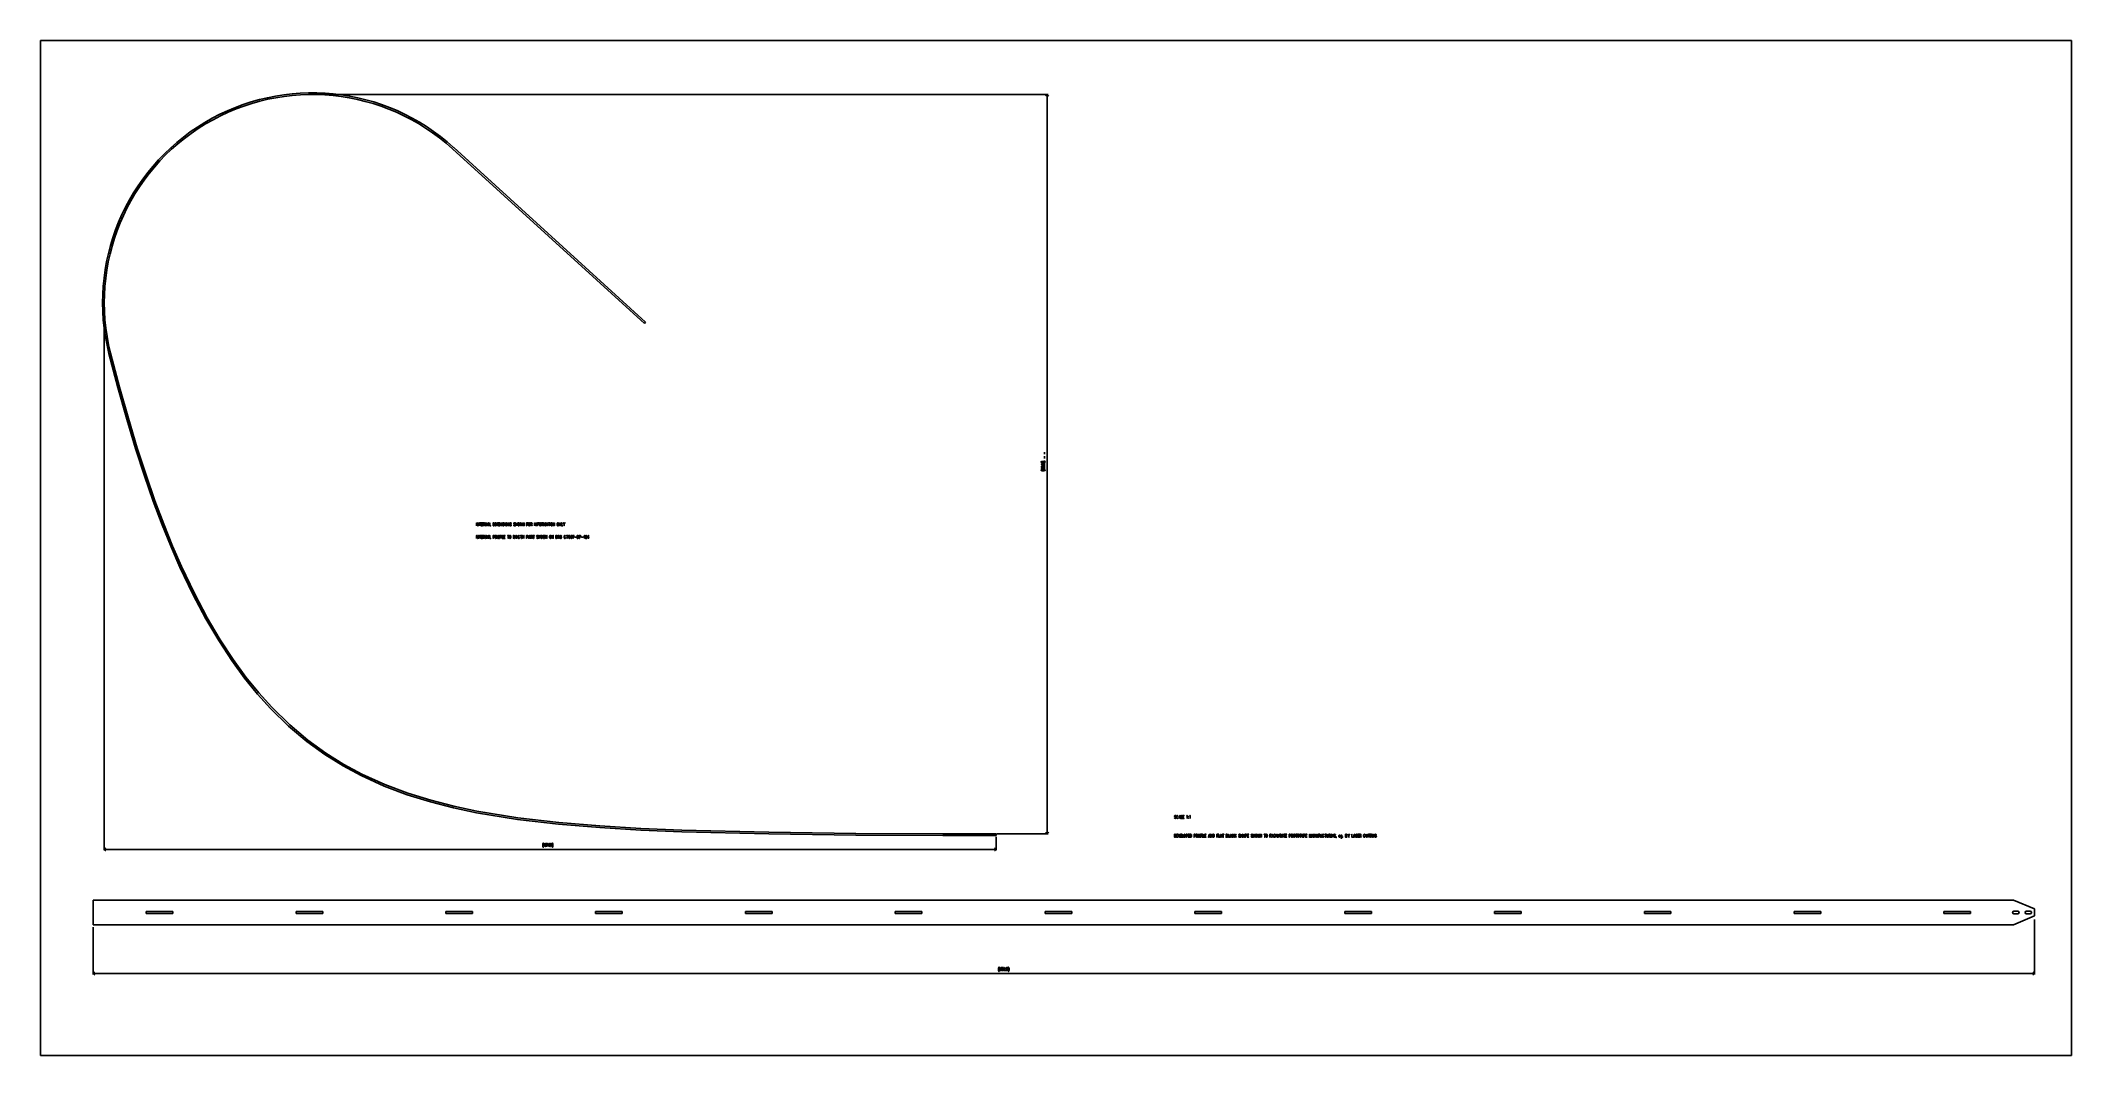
# Model space of a CAD drawing. Header units: millimetres. Extents: x 0 to 2440, y 0 to 1220.
import ezdxf

# ---------------------------------------------------------------- set-up
doc = ezdxf.new("R2010")
doc.units = ezdxf.units.MM
doc.linetypes.add('CENTERX2', pattern=[20.32, 12.7, -2.54, 2.54, -2.54])

msp = doc.modelspace()

# ---------------------------------------------------------------- linework, layer by layer
at = {"color": 7, "linetype": 'Continuous'}
for p, q in [((0, 0), (0, 1220)), ((0, 1220), (2440, 1220)), ((2440, 0), (2440, 1220)), ((1210.5, 1155.2), (327.5, 1155.2)), ((1207.8, 1153.2), (1209.5, 1155.2)), ((1207.8, 1153.2), (1209.5, 1155.2)), ((1207.8, 1153.2), (1209.5, 1155.2)), ((1207.8, 1153.2), (1209.5, 1155.2)), ((1211.3, 1153.2), (1209.5, 1155.2)), ((1211.3, 1153.2), (1209.5, 1155.2)), ((1209.5, 710.8), (1209.5, 1155.2)), ((1211.3, 1153.2), (1209.5, 1155.2)), ((1211.3, 1153.2), (1209.5, 1155.2)), ((494.9, 1090), (725.4, 880)), ((496.3, 1091.5), (726.7, 881.5)), ((76.5, 246.7), (76.5, 899.6)), ((725.4, 880), (726.7, 881.5)), ((1209.5, 710.8), (1209.5, 266.3)), ((78.5, 249.5), (76.5, 247.7)), ((78.5, 249.5), (76.5, 247.7)), ((78.5, 249.5), (76.5, 247.7)), ((78.5, 249.5), (76.5, 247.7)), ((78.5, 245.9), (76.5, 247.7)), ((612.3, 247.7), (76.5, 247.7)), ((78.5, 245.9), (76.5, 247.7)), ((78.5, 245.9), (76.5, 247.7)), ((78.5, 245.9), (76.5, 247.7)), ((612.3, 247.7), (1148.1, 247.7)), ((1084.1, 266.3), (1148.1, 266.3)), ((1123.1, 264.3), (1084.1, 264.3)), ((1123.1, 266.3), (1123.1, 264.3)), ((1123.1, 264.3), (1148.1, 264.3)), ((1146.1, 249.5), (1148.1, 247.7)), ((1146.1, 249.5), (1148.1, 247.7)), ((1146.1, 249.5), (1148.1, 247.7)), ((1146.1, 249.5), (1148.1, 247.7)), ((1146.1, 245.9), (1148.1, 247.7)), ((1146.1, 245.9), (1148.1, 247.7)), ((1146.1, 245.9), (1148.1, 247.7)), ((1146.1, 245.9), (1148.1, 247.7)), ((1148.1, 266.3), (1148.1, 264.3)), ((1148.1, 246.7), (1148.1, 262.7)), ((1210.5, 266.3), (1149.1, 266.3)), ((1207.8, 268.3), (1209.5, 266.3)), ((1207.8, 268.3), (1209.5, 266.3)), ((1207.8, 268.3), (1209.5, 266.3)), ((1207.8, 268.3), (1209.5, 266.3)), ((1211.3, 268.3), (1209.5, 266.3)), ((1211.3, 268.3), (1209.5, 266.3)), ((1211.3, 268.3), (1209.5, 266.3)), ((1211.3, 268.3), (1209.5, 266.3)), ((63.2, 156.8), (63.2, 186.8)), ((375, 186.8), (63.2, 186.8)), ((126.9, 172.9), (126.9, 170.8)), ((158.9, 172.9), (126.9, 172.9)), ((158.9, 170.8), (158.9, 172.9)), ((306.9, 172.9), (306.9, 170.8)), ((338.9, 172.9), (306.9, 172.9)), ((338.9, 170.8), (338.9, 172.9)), ((2370.5, 186.8), (375, 186.8)), ((486.9, 172.9), (486.9, 170.8)), ((518.9, 172.9), (486.9, 172.9)), ((518.9, 170.8), (518.9, 172.9)), ((666.9, 172.9), (666.9, 170.8)), ((698.9, 172.9), (666.9, 172.9)), ((698.9, 170.8), (698.9, 172.9)), ((846.9, 172.9), (846.9, 170.8)), ((878.9, 172.9), (846.9, 172.9)), ((878.9, 170.8), (878.9, 172.9)), ((1026.9, 172.9), (1026.9, 170.8)), ((1058.9, 172.9), (1026.9, 172.9)), ((1058.9, 170.8), (1058.9, 172.9)), ((1206.9, 172.9), (1206.9, 170.8)), ((1238.9, 172.9), (1206.9, 172.9)), ((1238.9, 170.8), (1238.9, 172.9)), ((1418.9, 172.9), (1386.9, 172.9)), ((1386.9, 172.9), (1386.9, 170.8)), ((1418.9, 170.8), (1418.9, 172.9)), ((1598.9, 172.9), (1566.9, 172.9)), ((1566.9, 172.9), (1566.9, 170.8)), ((1598.9, 170.8), (1598.9, 172.9)), ((1778.9, 172.9), (1746.9, 172.9)), ((1746.9, 172.9), (1746.9, 170.8)), ((1778.9, 170.8), (1778.9, 172.9)), ((1958.9, 172.9), (1926.9, 172.9)), ((1926.9, 172.9), (1926.9, 170.8)), ((1958.9, 170.8), (1958.9, 172.9)), ((2138.9, 172.9), (2106.9, 172.9)), ((2106.9, 172.9), (2106.9, 170.8)), ((2138.9, 170.8), (2138.9, 172.9)), ((2318.9, 172.9), (2286.9, 172.9)), ((2286.9, 172.9), (2286.9, 170.8)), ((2318.9, 170.8), (2318.9, 172.9)), ((2370.5, 186.8), (2395.5, 176.1)), ((2371, 173.4), (2375.5, 173.4)), ((2386, 173.4), (2390.5, 173.4)), ((2395.5, 167.6), (2395.5, 176.1)), ((375, 156.8), (63.2, 156.8)), ((63.2, 97.4), (63.2, 154.2)), ((126.9, 170.8), (158.9, 170.8)), ((306.9, 170.8), (338.9, 170.8)), ((375, 156.8), (2370.5, 156.8)), ((486.9, 170.8), (518.9, 170.8)), ((666.9, 170.8), (698.9, 170.8)), ((846.9, 170.8), (878.9, 170.8)), ((1026.9, 170.8), (1058.9, 170.8)), ((1206.9, 170.8), (1238.9, 170.8)), ((1386.9, 170.8), (1418.9, 170.8)), ((1566.9, 170.8), (1598.9, 170.8)), ((1746.9, 170.8), (1778.9, 170.8)), ((1926.9, 170.8), (1958.9, 170.8)), ((2106.9, 170.8), (2138.9, 170.8)), ((2286.9, 170.8), (2318.9, 170.8)), ((2395.5, 167.6), (2370.5, 156.8)), ((2371, 170.2), (2375.5, 170.2)), ((2386, 170.2), (2390.5, 170.2)), ((2395.5, 97.4), (2395.5, 163.2)), ((65.2, 100.2), (63.2, 98.4)), ((65.2, 100.2), (63.2, 98.4)), ((65.2, 100.2), (63.2, 98.4)), ((65.2, 100.2), (63.2, 98.4)), ((65.2, 96.6), (63.2, 98.4)), ((1229.4, 98.4), (63.2, 98.4)), ((65.2, 96.6), (63.2, 98.4)), ((65.2, 96.6), (63.2, 98.4)), ((65.2, 96.6), (63.2, 98.4)), ((1229.4, 98.4), (2395.5, 98.4)), ((2393.5, 100.2), (2395.5, 98.4)), ((2393.5, 100.2), (2395.5, 98.4)), ((2393.5, 100.2), (2395.5, 98.4)), ((2393.5, 100.2), (2395.5, 98.4)), ((2393.5, 96.6), (2395.5, 98.4)), ((2393.5, 96.6), (2395.5, 98.4)), ((2393.5, 96.6), (2395.5, 98.4)), ((2393.5, 96.6), (2395.5, 98.4)), ((0, 0), (2440, 0))]:
    msp.add_line(p, q, dxfattribs=at)
at = {"color": 7, "linetype": 'CENTERX2'}
msp.add_line((1206, 702.5), (1206, 725.2), dxfattribs=at)
at = {"color": 7, "linetype": 'Continuous', "flags": 128}
for points in [[(1084.1, 264.3), (979.5, 264.9), (875, 266.2), (770.4, 268.9), (721.1, 270.9), (671.8, 273.9), (622.4, 278), (573.1, 283.7), (523.7, 291.8), (496, 297.7), (468.3, 304.8), (440.6, 313.4), (412.9, 323.8), (385.2, 336.4), (363.4, 348.1), (341.6, 361.7), (319.8, 377.5), (298, 395.9), (276.2, 417.1), (260.7, 434.4), (245.1, 453.6), (229.6, 474.9), (214, 498.6), (198.5, 525), (182.9, 554.3), (167.4, 587), (156.8, 611.5), (146.1, 637.8), (135.4, 666.2), (124.8, 696.7), (114.1, 729.6), (103.4, 764.9), (92.8, 802.9), (82.1, 843.8)], [(1084.1, 266.3), (979.5, 266.9), (875, 268.2), (770.5, 270.9), (721.2, 272.9), (671.9, 275.9), (622.6, 279.9), (573.3, 285.7), (524.1, 293.8), (496.5, 299.6), (468.9, 306.7), (441.3, 315.3), (413.7, 325.7), (386.1, 338.2), (364.4, 349.9), (342.7, 363.4), (321, 379.1), (299.3, 397.3), (277.7, 418.5), (262.2, 435.7), (246.7, 454.8), (231.2, 476), (215.7, 499.7), (200.2, 526), (184.7, 555.2), (169.2, 587.8), (158.6, 612.2), (147.9, 638.6), (137.3, 666.9), (126.7, 697.4), (116, 730.2), (105.4, 765.5), (94.7, 803.4), (84.1, 844.3)], [(1204.8, 714.1), (1205.7, 714), (1205.7, 714), (1206.3, 713.8), (1206.3, 713.8), (1206.8, 713.7), (1206.8, 713.7), (1207.2, 713.5), (1207.2, 713.5), (1207.1, 713.5), (1207.1, 713.5), (1206.8, 713.6), (1206.8, 713.6), (1206.3, 713.8), (1206.3, 713.8), (1205.6, 714), (1205.6, 714), (1204.8, 714.1), (1204.8, 714.1), (1204.2, 714.1), (1204.2, 714.1), (1203.3, 714), (1203.3, 714), (1202.7, 713.8), (1202.7, 713.8), (1202.2, 713.6), (1202.2, 713.6), (1201.8, 713.5), (1201.8, 713.5), (1201.8, 713.5), (1201.8, 713.5), (1202.1, 713.7), (1202.1, 713.7), (1202.6, 713.8), (1202.6, 713.8), (1203.3, 714), (1203.3, 714), (1204.1, 714.1), (1204.1, 714.1), (1204.8, 714.1)], [(1204.9, 713), (1204.9, 712.6), (1204.9, 712.6), (1206, 712.6), (1206, 712.6), (1206, 712.6), (1206, 712.6), (1204.9, 712.6), (1204.9, 712.6), (1204.9, 711.7), (1204.9, 711.7), (1202.4, 712.6), (1202.4, 712.6), (1204.8, 712.6), (1204.8, 712.6), (1204.8, 713), (1204.8, 713), (1204.9, 713)], [(1204.5, 711.3), (1205.3, 711.2), (1205.3, 711.2), (1205.7, 711.1), (1205.7, 711.1), (1205.9, 711), (1205.9, 711), (1206, 710.7), (1206, 710.7), (1206, 710.5), (1206, 710.5), (1205.9, 710.3), (1205.9, 710.3), (1205.5, 710.2), (1205.5, 710.2), (1205.5, 710.2), (1205.5, 710.2), (1205.8, 710.3), (1205.8, 710.3), (1206, 710.5), (1206, 710.5), (1206, 710.7), (1206, 710.7), (1205.8, 711), (1205.8, 711), (1205.6, 711), (1205.6, 711), (1205.3, 711.1), (1205.3, 711.1), (1204.5, 711.2), (1204.5, 711.2), (1203.9, 711.2), (1203.9, 711.2), (1204.2, 711.2), (1204.2, 711.2), (1204.5, 711), (1204.5, 711), (1204.7, 710.7), (1204.7, 710.7), (1204.7, 710.6), (1204.7, 710.6), (1204.5, 710.4), (1204.5, 710.4), (1204.2, 710.2), (1204.2, 710.2), (1203.7, 710.1), (1203.7, 710.1), (1203.5, 710.1), (1203.5, 710.1), (1203, 710.2), (1203, 710.2), (1202.6, 710.4), (1202.6, 710.4), (1202.4, 710.6), (1202.4, 710.6), (1202.4, 710.7), (1202.4, 710.7), (1202.6, 711), (1202.6, 711), (1203, 711.2), (1203, 711.2), (1203.7, 711.3), (1203.7, 711.3), (1204.5, 711.3)], [(1205.3, 708.7), (1205.9, 708.5), (1205.9, 708.5), (1206, 708.2), (1206, 708.2), (1206, 707.9), (1206, 707.9), (1205.9, 707.6), (1205.9, 707.6), (1205.7, 707.5), (1205.7, 707.5), (1205.3, 707.4), (1205.3, 707.4), (1204.8, 707.4), (1204.8, 707.4), (1204.5, 707.5), (1204.5, 707.5), (1204.1, 707.7), (1204.1, 707.7), (1203.9, 708), (1203.9, 708), (1203.9, 707.8), (1203.9, 707.8), (1203.7, 707.6), (1203.7, 707.6), (1203.3, 707.5), (1203.3, 707.5), (1203, 707.5), (1203, 707.5), (1202.6, 707.6), (1202.6, 707.6), (1202.4, 707.9), (1202.4, 707.9), (1202.4, 708.2), (1202.4, 708.2), (1202.6, 708.5), (1202.6, 708.5), (1203, 708.6), (1203, 708.6), (1203.3, 708.6), (1203.3, 708.6), (1203.7, 708.5), (1203.7, 708.5), (1203.9, 708.3), (1203.9, 708.3), (1203.9, 708.1), (1203.9, 708.1), (1204, 708.1), (1204, 708.1), (1204.1, 708.4), (1204.1, 708.4), (1204.5, 708.6), (1204.5, 708.6), (1204.8, 708.7), (1204.8, 708.7), (1205.3, 708.7)], [(1203.6, 711.2), (1203, 711.1), (1203, 711.1), (1202.7, 711), (1202.7, 711), (1202.5, 710.7), (1202.5, 710.7), (1202.5, 710.6), (1202.5, 710.6), (1202.7, 710.4), (1202.7, 710.4), (1203, 710.2), (1203, 710.2), (1203.5, 710.1), (1203.5, 710.1), (1203.6, 710.1), (1203.6, 710.1), (1204.1, 710.2), (1204.1, 710.2), (1204.4, 710.4), (1204.4, 710.4), (1204.6, 710.6), (1204.6, 710.6), (1204.6, 710.7), (1204.6, 710.7), (1204.4, 711), (1204.4, 711), (1204.1, 711.1), (1204.1, 711.1), (1203.6, 711.2)], [(1203.3, 708.6), (1203, 708.6), (1203, 708.6), (1202.7, 708.5), (1202.7, 708.5), (1202.5, 708.2), (1202.5, 708.2), (1202.5, 707.9), (1202.5, 707.9), (1202.7, 707.6), (1202.7, 707.6), (1203, 707.6), (1203, 707.6), (1203.3, 707.6), (1203.3, 707.6), (1203.6, 707.6), (1203.6, 707.6), (1203.8, 707.8), (1203.8, 707.8), (1203.9, 708.1), (1203.9, 708.1), (1203.8, 708.3), (1203.8, 708.3), (1203.6, 708.5), (1203.6, 708.5), (1203.3, 708.6)], [(1204.8, 712.6), (1202.6, 712.6), (1202.6, 712.6), (1204.8, 711.8), (1204.8, 711.8), (1204.8, 712.6)], [(1205.3, 708.6), (1204.8, 708.6), (1204.8, 708.6), (1204.5, 708.6), (1204.5, 708.6), (1204.2, 708.4), (1204.2, 708.4), (1204, 708.1), (1204, 708.1), (1204, 708.1), (1204, 708.1), (1204, 708), (1204, 708), (1204.2, 707.7), (1204.2, 707.7), (1204.5, 707.5), (1204.5, 707.5), (1204.8, 707.5), (1204.8, 707.5), (1205.3, 707.5), (1205.3, 707.5), (1205.6, 707.5), (1205.6, 707.5), (1205.8, 707.6), (1205.8, 707.6), (1206, 707.9), (1206, 707.9), (1206, 708.2), (1206, 708.2), (1205.8, 708.5), (1205.8, 708.5), (1205.3, 708.6)], [(1205.8, 709.5), (1206, 709.3), (1206, 709.3), (1205.8, 709.2), (1205.8, 709.2), (1205.6, 709.3), (1205.6, 709.3), (1205.8, 709.5)], [(1205.8, 709.4), (1205.7, 709.3), (1205.7, 709.3), (1205.8, 709.3), (1205.8, 709.3), (1205.9, 709.3), (1205.9, 709.3), (1205.8, 709.4)], [(1207.1, 703.5), (1207.2, 703.5), (1207.2, 703.5), (1206.8, 703.3), (1206.8, 703.3), (1206.3, 703.1), (1206.3, 703.1), (1205.7, 702.9), (1205.7, 702.9), (1204.8, 702.9), (1204.8, 702.9), (1204.1, 702.9), (1204.1, 702.9), (1203.3, 702.9), (1203.3, 702.9), (1202.6, 703.1), (1202.6, 703.1), (1202.1, 703.3), (1202.1, 703.3), (1201.8, 703.5), (1201.8, 703.5), (1201.8, 703.5), (1201.8, 703.5), (1202.2, 703.3), (1202.2, 703.3), (1202.7, 703.2), (1202.7, 703.2), (1203.3, 703), (1203.3, 703), (1204.2, 702.9), (1204.2, 702.9), (1204.8, 702.9), (1204.8, 702.9), (1205.6, 703), (1205.6, 703), (1206.3, 703.2), (1206.3, 703.2), (1206.8, 703.3), (1206.8, 703.3), (1207.1, 703.5)], [(1205.3, 707), (1205.9, 706.8), (1205.9, 706.8), (1206, 706.5), (1206, 706.5), (1206, 706.2), (1206, 706.2), (1205.9, 705.9), (1205.9, 705.9), (1205.7, 705.8), (1205.7, 705.8), (1205.3, 705.7), (1205.3, 705.7), (1204.8, 705.7), (1204.8, 705.7), (1204.5, 705.8), (1204.5, 705.8), (1204.1, 706), (1204.1, 706), (1203.9, 706.2), (1203.9, 706.2), (1203.9, 706.1), (1203.9, 706.1), (1203.7, 705.9), (1203.7, 705.9), (1203.3, 705.8), (1203.3, 705.8), (1203, 705.8), (1203, 705.8), (1202.6, 705.9), (1202.6, 705.9), (1202.4, 706.2), (1202.4, 706.2), (1202.4, 706.5), (1202.4, 706.5), (1202.6, 706.8), (1202.6, 706.8), (1203, 706.9), (1203, 706.9), (1203.3, 706.9), (1203.3, 706.9), (1203.7, 706.8), (1203.7, 706.8), (1203.9, 706.6), (1203.9, 706.6), (1203.9, 706.4), (1203.9, 706.4), (1204, 706.4), (1204, 706.4), (1204.1, 706.7), (1204.1, 706.7), (1204.5, 706.9), (1204.5, 706.9), (1204.8, 707), (1204.8, 707), (1205.3, 707)], [(1205.3, 705.2), (1205.9, 705), (1205.9, 705), (1206, 704.8), (1206, 704.8), (1206, 704.4), (1206, 704.4), (1205.9, 704.2), (1205.9, 704.2), (1205.7, 704.1), (1205.7, 704.1), (1205.3, 704), (1205.3, 704), (1204.8, 704), (1204.8, 704), (1204.5, 704.1), (1204.5, 704.1), (1204.1, 704.2), (1204.1, 704.2), (1203.9, 704.5), (1203.9, 704.5), (1203.9, 704.3), (1203.9, 704.3), (1203.7, 704.1), (1203.7, 704.1), (1203.3, 704.1), (1203.3, 704.1), (1203, 704.1), (1203, 704.1), (1202.6, 704.1), (1202.6, 704.1), (1202.4, 704.4), (1202.4, 704.4), (1202.4, 704.8), (1202.4, 704.8), (1202.6, 705), (1202.6, 705), (1203, 705.1), (1203, 705.1), (1203.3, 705.1), (1203.3, 705.1), (1203.7, 705), (1203.7, 705), (1203.9, 704.9), (1203.9, 704.9), (1203.9, 704.7), (1203.9, 704.7), (1204, 704.7), (1204, 704.7), (1204.1, 705), (1204.1, 705), (1204.5, 705.1), (1204.5, 705.1), (1204.8, 705.2), (1204.8, 705.2), (1205.3, 705.2)], [(1203.3, 706.8), (1203, 706.8), (1203, 706.8), (1202.7, 706.7), (1202.7, 706.7), (1202.5, 706.5), (1202.5, 706.5), (1202.5, 706.2), (1202.5, 706.2), (1202.7, 705.9), (1202.7, 705.9), (1203, 705.8), (1203, 705.8), (1203.3, 705.8), (1203.3, 705.8), (1203.6, 705.9), (1203.6, 705.9), (1203.8, 706.1), (1203.8, 706.1), (1203.9, 706.3), (1203.9, 706.3), (1203.8, 706.6), (1203.8, 706.6), (1203.6, 706.7), (1203.6, 706.7), (1203.3, 706.8)], [(1203.3, 705.1), (1203, 705.1), (1203, 705.1), (1202.7, 705), (1202.7, 705), (1202.5, 704.8), (1202.5, 704.8), (1202.5, 704.4), (1202.5, 704.4), (1202.7, 704.2), (1202.7, 704.2), (1203, 704.1), (1203, 704.1), (1203.3, 704.1), (1203.3, 704.1), (1203.6, 704.2), (1203.6, 704.2), (1203.8, 704.3), (1203.8, 704.3), (1203.9, 704.6), (1203.9, 704.6), (1203.8, 704.9), (1203.8, 704.9), (1203.6, 705), (1203.6, 705), (1203.3, 705.1)], [(1205.3, 706.9), (1204.8, 706.9), (1204.8, 706.9), (1204.5, 706.8), (1204.5, 706.8), (1204.2, 706.7), (1204.2, 706.7), (1204, 706.4), (1204, 706.4), (1204, 706.3), (1204, 706.3), (1204, 706.2), (1204, 706.2), (1204.2, 706), (1204.2, 706), (1204.5, 705.8), (1204.5, 705.8), (1204.8, 705.7), (1204.8, 705.7), (1205.3, 705.7), (1205.3, 705.7), (1205.6, 705.8), (1205.6, 705.8), (1205.8, 705.9), (1205.8, 705.9), (1206, 706.2), (1206, 706.2), (1206, 706.5), (1206, 706.5), (1205.8, 706.7), (1205.8, 706.7), (1205.3, 706.9)], [(1205.3, 705.2), (1204.8, 705.2), (1204.8, 705.2), (1204.5, 705.1), (1204.5, 705.1), (1204.2, 704.9), (1204.2, 704.9), (1204, 704.7), (1204, 704.7), (1204, 704.6), (1204, 704.6), (1204, 704.5), (1204, 704.5), (1204.2, 704.3), (1204.2, 704.3), (1204.5, 704.1), (1204.5, 704.1), (1204.8, 704), (1204.8, 704), (1205.3, 704), (1205.3, 704), (1205.6, 704.1), (1205.6, 704.1), (1205.8, 704.2), (1205.8, 704.2), (1206, 704.4), (1206, 704.4), (1206, 704.8), (1206, 704.8), (1205.8, 705), (1205.8, 705), (1205.3, 705.2)], [(523.8, 636.7), (523.8, 636.7), (523.8, 636.7), (523.8, 640.2), (523.8, 640.2), (523.8, 640.2), (523.8, 640.2), (523.8, 636.7)], [(526.5, 636.7), (526.4, 636.7), (526.4, 636.7), (524.8, 640.1), (524.8, 640.1), (524.8, 636.7), (524.8, 636.7), (524.7, 636.7), (524.7, 636.7), (524.7, 640.2), (524.7, 640.2), (524.8, 640.2), (524.8, 640.2), (526.4, 636.8), (526.4, 636.8), (526.4, 640.2), (526.4, 640.2), (526.5, 640.2), (526.5, 640.2), (526.5, 636.7)], [(529.1, 640.2), (528.3, 640.2), (528.3, 640.2), (528.3, 636.7), (528.3, 636.7), (528.2, 636.7), (528.2, 636.7), (528.2, 640.2), (528.2, 640.2), (527.4, 640.2), (527.4, 640.2), (527.4, 640.3), (527.4, 640.3), (529.1, 640.3), (529.1, 640.3), (529.1, 640.2)], [(531.1, 636.7), (529.5, 636.7), (529.5, 636.7), (529.5, 640.3), (529.5, 640.3), (531.1, 640.3), (531.1, 640.3), (531.1, 640.2), (531.1, 640.2), (529.6, 640.2), (529.6, 640.2), (529.6, 638.6), (529.6, 638.6), (530.5, 638.6), (530.5, 638.6), (530.5, 638.5), (530.5, 638.5), (529.6, 638.5), (529.6, 638.5), (529.6, 636.7), (529.6, 636.7), (531.1, 636.7), (531.1, 636.7), (531.1, 636.7)], [(533.6, 639.2), (533.4, 638.9), (533.4, 638.9), (533.3, 638.7), (533.3, 638.7), (532.9, 638.5), (532.9, 638.5), (532.7, 638.5), (532.7, 638.5), (533.5, 636.7), (533.5, 636.7), (533.5, 636.7), (533.5, 636.7), (532.7, 638.5), (532.7, 638.5), (531.9, 638.5), (531.9, 638.5), (531.9, 636.7), (531.9, 636.7), (531.8, 636.7), (531.8, 636.7), (531.8, 640.3), (531.8, 640.3), (532.9, 640.3), (532.9, 640.3), (533.3, 640.1), (533.3, 640.1), (533.4, 639.9), (533.4, 639.9), (533.6, 639.6), (533.6, 639.6), (533.6, 639.2)], [(533.5, 639.2), (533.5, 639.5), (533.5, 639.5), (533.4, 639.9), (533.4, 639.9), (533.3, 640), (533.3, 640), (532.9, 640.2), (532.9, 640.2), (531.9, 640.2), (531.9, 640.2), (531.9, 638.6), (531.9, 638.6), (532.9, 638.6), (532.9, 638.6), (533.3, 638.8), (533.3, 638.8), (533.4, 638.9), (533.4, 638.9), (533.5, 639.2)], [(536.1, 636.7), (536, 636.7), (536, 636.7), (534.4, 640.1), (534.4, 640.1), (534.4, 636.7), (534.4, 636.7), (534.3, 636.7), (534.3, 636.7), (534.3, 640.2), (534.3, 640.2), (534.4, 640.2), (534.4, 640.2), (536, 636.8), (536, 636.8), (536, 640.2), (536, 640.2), (536.1, 640.2), (536.1, 640.2), (536.1, 636.7)], [(539, 636.7), (538.9, 636.7), (538.9, 636.7), (538.6, 637.9), (538.6, 637.9), (537.4, 637.9), (537.4, 637.9), (537, 636.7), (537, 636.7), (537, 636.7), (537, 636.7), (538, 640.3), (538, 640.3), (538, 640.3), (538, 640.3), (539, 636.7)], [(538.6, 637.9), (538, 640.1), (538, 640.1), (537.4, 637.9), (537.4, 637.9), (538.6, 637.9)], [(541, 636.7), (539.6, 636.7), (539.6, 636.7), (539.6, 640.2), (539.6, 640.2), (539.7, 640.2), (539.7, 640.2), (539.7, 636.7), (539.7, 636.7), (541, 636.7), (541, 636.7), (541, 636.7)], [(545.6, 638), (545.4, 637.5), (545.4, 637.5), (545.3, 637.2), (545.3, 637.2), (545.1, 636.8), (545.1, 636.8), (544.7, 636.7), (544.7, 636.7), (543.8, 636.7), (543.8, 636.7), (543.8, 640.3), (543.8, 640.3), (544.7, 640.3), (544.7, 640.3), (545.1, 640.1), (545.1, 640.1), (545.3, 639.7), (545.3, 639.7), (545.4, 639.4), (545.4, 639.4), (545.6, 638.9), (545.6, 638.9), (545.6, 638)], [(545.5, 638.1), (545.5, 638.9), (545.5, 638.9), (545.4, 639.4), (545.4, 639.4), (545.3, 639.7), (545.3, 639.7), (545, 640), (545, 640), (544.7, 640.2), (544.7, 640.2), (543.9, 640.2), (543.9, 640.2), (543.9, 636.7), (543.9, 636.7), (544.7, 636.7), (544.7, 636.7), (545, 636.9), (545, 636.9), (545.3, 637.2), (545.3, 637.2), (545.4, 637.6), (545.4, 637.6), (545.5, 638.1)], [(546.4, 636.7), (546.3, 636.7), (546.3, 636.7), (546.3, 640.2), (546.3, 640.2), (546.4, 640.2), (546.4, 640.2), (546.4, 636.7)], [(549.3, 636.7), (549.2, 636.7), (549.2, 636.7), (549.2, 640), (549.2, 640), (548.3, 636.7), (548.3, 636.7), (548.2, 636.7), (548.2, 636.7), (547.3, 640), (547.3, 640), (547.3, 636.7), (547.3, 636.7), (547.3, 636.7), (547.3, 636.7), (547.3, 640.3), (547.3, 640.3), (547.3, 640.3), (547.3, 640.3), (548.3, 636.8), (548.3, 636.8), (549.2, 640.3), (549.2, 640.3), (549.3, 640.3), (549.3, 640.3), (549.3, 636.7)], [(551.7, 636.7), (550.1, 636.7), (550.1, 636.7), (550.1, 640.3), (550.1, 640.3), (551.7, 640.3), (551.7, 640.3), (551.7, 640.2), (551.7, 640.2), (550.2, 640.2), (550.2, 640.2), (550.2, 638.6), (550.2, 638.6), (551.1, 638.6), (551.1, 638.6), (551.1, 638.5), (551.1, 638.5), (550.2, 638.5), (550.2, 638.5), (550.2, 636.7), (550.2, 636.7), (551.7, 636.7), (551.7, 636.7), (551.7, 636.7)], [(554.2, 636.7), (554.1, 636.7), (554.1, 636.7), (552.5, 640.1), (552.5, 640.1), (552.5, 636.7), (552.5, 636.7), (552.4, 636.7), (552.4, 636.7), (552.4, 640.2), (552.4, 640.2), (552.5, 640.2), (552.5, 640.2), (554.1, 636.8), (554.1, 636.8), (554.1, 640.2), (554.1, 640.2), (554.2, 640.2), (554.2, 640.2), (554.2, 636.7)], [(556.8, 637.2), (556.6, 636.8), (556.6, 636.8), (556.2, 636.7), (556.2, 636.7), (555.7, 636.7), (555.7, 636.7), (555.3, 636.8), (555.3, 636.8), (555.1, 637.2), (555.1, 637.2), (555.1, 637.2), (555.1, 637.2), (555.3, 636.9), (555.3, 636.9), (555.7, 636.7), (555.7, 636.7), (556.2, 636.7), (556.2, 636.7), (556.5, 636.9), (556.5, 636.9), (556.8, 637.2), (556.8, 637.2), (556.8, 637.7), (556.8, 637.7), (556.6, 638), (556.6, 638), (556.5, 638.2), (556.5, 638.2), (556.3, 638.3), (556.3, 638.3), (555.6, 638.7), (555.6, 638.7), (555.3, 638.8), (555.3, 638.8), (555.2, 639), (555.2, 639), (555.1, 639.4), (555.1, 639.4), (555.1, 639.7), (555.1, 639.7), (555.3, 640.1), (555.3, 640.1), (555.7, 640.3), (555.7, 640.3), (556.2, 640.3), (556.2, 640.3), (556.6, 640.1), (556.6, 640.1), (556.8, 639.7), (556.8, 639.7), (556.8, 639.7), (556.8, 639.7), (556.5, 640), (556.5, 640), (556.2, 640.2), (556.2, 640.2), (555.7, 640.2), (555.7, 640.2), (555.3, 640), (555.3, 640), (555.1, 639.7), (555.1, 639.7), (555.1, 639.4), (555.1, 639.4), (555.2, 639.1), (555.2, 639.1), (555.3, 638.9), (555.3, 638.9), (555.6, 638.7), (555.6, 638.7), (556.3, 638.4), (556.3, 638.4), (556.6, 638.2), (556.6, 638.2), (556.7, 638.1), (556.7, 638.1), (556.8, 637.7), (556.8, 637.7), (556.8, 637.2)], [(557.5, 636.7), (557.5, 636.7), (557.5, 636.7), (557.5, 640.2), (557.5, 640.2), (557.5, 640.2), (557.5, 640.2), (557.5, 636.7)], [(560.3, 638), (560.1, 637.5), (560.1, 637.5), (560, 637.2), (560, 637.2), (559.8, 636.8), (559.8, 636.8), (559.5, 636.7), (559.5, 636.7), (559, 636.7), (559, 636.7), (558.8, 636.8), (558.8, 636.8), (558.5, 637.2), (558.5, 637.2), (558.4, 637.5), (558.4, 637.5), (558.3, 638), (558.3, 638), (558.3, 638.9), (558.3, 638.9), (558.4, 639.4), (558.4, 639.4), (558.5, 639.7), (558.5, 639.7), (558.8, 640.1), (558.8, 640.1), (559, 640.3), (559, 640.3), (559.5, 640.3), (559.5, 640.3), (559.8, 640.1), (559.8, 640.1), (560, 639.7), (560, 639.7), (560.1, 639.4), (560.1, 639.4), (560.3, 638.9), (560.3, 638.9), (560.3, 638)], [(560.2, 638.1), (560.2, 638.9), (560.2, 638.9), (560.1, 639.4), (560.1, 639.4), (560, 639.7), (560, 639.7), (559.7, 640), (559.7, 640), (559.5, 640.2), (559.5, 640.2), (559, 640.2), (559, 640.2), (558.8, 640), (558.8, 640), (558.6, 639.7), (558.6, 639.7), (558.4, 639.4), (558.4, 639.4), (558.3, 638.9), (558.3, 638.9), (558.3, 638.1), (558.3, 638.1), (558.4, 637.6), (558.4, 637.6), (558.6, 637.2), (558.6, 637.2), (558.8, 636.9), (558.8, 636.9), (559, 636.7), (559, 636.7), (559.5, 636.7), (559.5, 636.7), (559.7, 636.9), (559.7, 636.9), (560, 637.2), (560, 637.2), (560.1, 637.6), (560.1, 637.6), (560.2, 638.1)], [(562.8, 636.7), (562.7, 636.7), (562.7, 636.7), (561.1, 640.1), (561.1, 640.1), (561.1, 636.7), (561.1, 636.7), (561, 636.7), (561, 636.7), (561, 640.2), (561, 640.2), (561.1, 640.2), (561.1, 640.2), (562.7, 636.8), (562.7, 636.8), (562.7, 640.2), (562.7, 640.2), (562.8, 640.2), (562.8, 640.2), (562.8, 636.7)], [(565.4, 637.2), (565.2, 636.8), (565.2, 636.8), (564.8, 636.7), (564.8, 636.7), (564.3, 636.7), (564.3, 636.7), (564, 636.8), (564, 636.8), (563.7, 637.2), (563.7, 637.2), (563.7, 637.2), (563.7, 637.2), (564, 636.9), (564, 636.9), (564.3, 636.7), (564.3, 636.7), (564.8, 636.7), (564.8, 636.7), (565.2, 636.9), (565.2, 636.9), (565.4, 637.2), (565.4, 637.2), (565.4, 637.7), (565.4, 637.7), (565.3, 638), (565.3, 638), (565.2, 638.2), (565.2, 638.2), (564.9, 638.3), (564.9, 638.3), (564.2, 638.7), (564.2, 638.7), (564, 638.8), (564, 638.8), (563.8, 639), (563.8, 639), (563.7, 639.4), (563.7, 639.4), (563.7, 639.7), (563.7, 639.7), (564, 640.1), (564, 640.1), (564.3, 640.3), (564.3, 640.3), (564.8, 640.3), (564.8, 640.3), (565.2, 640.1), (565.2, 640.1), (565.4, 639.7), (565.4, 639.7), (565.4, 639.7), (565.4, 639.7), (565.2, 640), (565.2, 640), (564.8, 640.2), (564.8, 640.2), (564.3, 640.2), (564.3, 640.2), (564, 640), (564, 640), (563.8, 639.7), (563.8, 639.7), (563.8, 639.4), (563.8, 639.4), (563.9, 639.1), (563.9, 639.1), (564, 638.9), (564, 638.9), (564.2, 638.7), (564.2, 638.7), (564.9, 638.4), (564.9, 638.4), (565.2, 638.2), (565.2, 638.2), (565.3, 638.1), (565.3, 638.1), (565.4, 637.7), (565.4, 637.7), (565.4, 637.2)], [(570.1, 637.2), (569.8, 636.8), (569.8, 636.8), (569.5, 636.7), (569.5, 636.7), (569, 636.7), (569, 636.7), (568.6, 636.8), (568.6, 636.8), (568.4, 637.2), (568.4, 637.2), (568.4, 637.2), (568.4, 637.2), (568.6, 636.9), (568.6, 636.9), (569, 636.7), (569, 636.7), (569.5, 636.7), (569.5, 636.7), (569.8, 636.9), (569.8, 636.9), (570, 637.2), (570, 637.2), (570, 637.7), (570, 637.7), (569.9, 638), (569.9, 638), (569.8, 638.2), (569.8, 638.2), (569.6, 638.3), (569.6, 638.3), (568.9, 638.7), (568.9, 638.7), (568.6, 638.8), (568.6, 638.8), (568.5, 639), (568.5, 639), (568.4, 639.4), (568.4, 639.4), (568.4, 639.7), (568.4, 639.7), (568.6, 640.1), (568.6, 640.1), (569, 640.3), (569, 640.3), (569.5, 640.3), (569.5, 640.3), (569.8, 640.1), (569.8, 640.1), (570.1, 639.7), (570.1, 639.7), (570.1, 639.7), (570.1, 639.7), (569.8, 640), (569.8, 640), (569.5, 640.2), (569.5, 640.2), (569, 640.2), (569, 640.2), (568.6, 640), (568.6, 640), (568.4, 639.7), (568.4, 639.7), (568.4, 639.4), (568.4, 639.4), (568.5, 639.1), (568.5, 639.1), (568.6, 638.9), (568.6, 638.9), (568.9, 638.7), (568.9, 638.7), (569.6, 638.4), (569.6, 638.4), (569.9, 638.2), (569.9, 638.2), (570, 638.1), (570, 638.1), (570.1, 637.7), (570.1, 637.7), (570.1, 637.2)], [(572.6, 636.7), (572.6, 636.7), (572.6, 636.7), (572.6, 638.5), (572.6, 638.5), (570.8, 638.5), (570.8, 638.5), (570.8, 636.7), (570.8, 636.7), (570.7, 636.7), (570.7, 636.7), (570.7, 640.2), (570.7, 640.2), (570.8, 640.2), (570.8, 640.2), (570.8, 638.6), (570.8, 638.6), (572.6, 638.6), (572.6, 638.6), (572.6, 640.2), (572.6, 640.2), (572.6, 640.2), (572.6, 640.2), (572.6, 636.7)], [(575.4, 638), (575.2, 637.5), (575.2, 637.5), (575.1, 637.2), (575.1, 637.2), (574.9, 636.8), (574.9, 636.8), (574.6, 636.7), (574.6, 636.7), (574.1, 636.7), (574.1, 636.7), (573.9, 636.8), (573.9, 636.8), (573.6, 637.2), (573.6, 637.2), (573.5, 637.5), (573.5, 637.5), (573.4, 638), (573.4, 638), (573.4, 638.9), (573.4, 638.9), (573.5, 639.4), (573.5, 639.4), (573.6, 639.7), (573.6, 639.7), (573.9, 640.1), (573.9, 640.1), (574.1, 640.3), (574.1, 640.3), (574.6, 640.3), (574.6, 640.3), (574.9, 640.1), (574.9, 640.1), (575.1, 639.7), (575.1, 639.7), (575.2, 639.4), (575.2, 639.4), (575.4, 638.9), (575.4, 638.9), (575.4, 638)], [(575.3, 638.1), (575.3, 638.9), (575.3, 638.9), (575.2, 639.4), (575.2, 639.4), (575.1, 639.7), (575.1, 639.7), (574.8, 640), (574.8, 640), (574.6, 640.2), (574.6, 640.2), (574.1, 640.2), (574.1, 640.2), (573.9, 640), (573.9, 640), (573.7, 639.7), (573.7, 639.7), (573.5, 639.4), (573.5, 639.4), (573.4, 638.9), (573.4, 638.9), (573.4, 638.1), (573.4, 638.1), (573.5, 637.6), (573.5, 637.6), (573.7, 637.2), (573.7, 637.2), (573.9, 636.9), (573.9, 636.9), (574.1, 636.7), (574.1, 636.7), (574.6, 636.7), (574.6, 636.7), (574.8, 636.9), (574.8, 636.9), (575.1, 637.2), (575.1, 637.2), (575.2, 637.6), (575.2, 637.6), (575.3, 638.1)], [(578.6, 640.2), (578, 636.7), (578, 636.7), (578, 636.7), (578, 636.7), (577.4, 640.1), (577.4, 640.1), (576.8, 636.7), (576.8, 636.7), (576.8, 636.7), (576.8, 636.7), (576.2, 640.2), (576.2, 640.2), (576.2, 640.3), (576.2, 640.3), (576.8, 636.9), (576.8, 636.9), (577.4, 640.2), (577.4, 640.2), (577.4, 640.2), (577.4, 640.2), (578, 636.9), (578, 636.9), (578.6, 640.2), (578.6, 640.2), (578.6, 640.2)], [(580.8, 636.7), (580.7, 636.7), (580.7, 636.7), (579.1, 640.1), (579.1, 640.1), (579.1, 636.7), (579.1, 636.7), (579, 636.7), (579, 636.7), (579, 640.2), (579, 640.2), (579.1, 640.2), (579.1, 640.2), (580.7, 636.8), (580.7, 636.8), (580.7, 640.2), (580.7, 640.2), (580.8, 640.2), (580.8, 640.2), (580.8, 636.7)], [(585.5, 640.2), (584, 640.2), (584, 640.2), (584, 638.6), (584, 638.6), (584.9, 638.6), (584.9, 638.6), (584.9, 638.5), (584.9, 638.5), (584, 638.5), (584, 638.5), (584, 636.7), (584, 636.7), (583.9, 636.7), (583.9, 636.7), (583.9, 640.3), (583.9, 640.3), (585.5, 640.3), (585.5, 640.3), (585.5, 640.2)], [(588, 638), (587.9, 637.5), (587.9, 637.5), (587.7, 637.2), (587.7, 637.2), (587.5, 636.8), (587.5, 636.8), (587.2, 636.7), (587.2, 636.7), (586.7, 636.7), (586.7, 636.7), (586.5, 636.8), (586.5, 636.8), (586.2, 637.2), (586.2, 637.2), (586.1, 637.5), (586.1, 637.5), (586, 638), (586, 638), (586, 638.9), (586, 638.9), (586.1, 639.4), (586.1, 639.4), (586.2, 639.7), (586.2, 639.7), (586.5, 640.1), (586.5, 640.1), (586.7, 640.3), (586.7, 640.3), (587.2, 640.3), (587.2, 640.3), (587.5, 640.1), (587.5, 640.1), (587.7, 639.7), (587.7, 639.7), (587.9, 639.4), (587.9, 639.4), (588, 638.9), (588, 638.9), (588, 638)], [(587.9, 638.1), (587.9, 638.9), (587.9, 638.9), (587.8, 639.4), (587.8, 639.4), (587.7, 639.7), (587.7, 639.7), (587.5, 640), (587.5, 640), (587.2, 640.2), (587.2, 640.2), (586.8, 640.2), (586.8, 640.2), (586.5, 640), (586.5, 640), (586.3, 639.7), (586.3, 639.7), (586.2, 639.4), (586.2, 639.4), (586.1, 638.9), (586.1, 638.9), (586.1, 638.1), (586.1, 638.1), (586.2, 637.6), (586.2, 637.6), (586.3, 637.2), (586.3, 637.2), (586.5, 636.9), (586.5, 636.9), (586.8, 636.7), (586.8, 636.7), (587.2, 636.7), (587.2, 636.7), (587.5, 636.9), (587.5, 636.9), (587.7, 637.2), (587.7, 637.2), (587.8, 637.6), (587.8, 637.6), (587.9, 638.1)], [(590.5, 639.2), (590.4, 638.9), (590.4, 638.9), (590.3, 638.7), (590.3, 638.7), (589.9, 638.5), (589.9, 638.5), (589.7, 638.5), (589.7, 638.5), (590.5, 636.7), (590.5, 636.7), (590.5, 636.7), (590.5, 636.7), (589.6, 638.5), (589.6, 638.5), (588.8, 638.5), (588.8, 638.5), (588.8, 636.7), (588.8, 636.7), (588.8, 636.7), (588.8, 636.7), (588.8, 640.3), (588.8, 640.3), (589.9, 640.3), (589.9, 640.3), (590.3, 640.1), (590.3, 640.1), (590.4, 639.9), (590.4, 639.9), (590.5, 639.6), (590.5, 639.6), (590.5, 639.2)], [(590.5, 639.2), (590.5, 639.5), (590.5, 639.5), (590.4, 639.9), (590.4, 639.9), (590.2, 640), (590.2, 640), (589.9, 640.2), (589.9, 640.2), (588.8, 640.2), (588.8, 640.2), (588.8, 638.6), (588.8, 638.6), (589.9, 638.6), (589.9, 638.6), (590.2, 638.8), (590.2, 638.8), (590.4, 638.9), (590.4, 638.9), (590.5, 639.2)], [(593.6, 636.7), (593.6, 636.7), (593.6, 636.7), (593.6, 640.2), (593.6, 640.2), (593.6, 640.2), (593.6, 640.2), (593.6, 636.7)], [(596.2, 636.7), (596.2, 636.7), (596.2, 636.7), (594.5, 640.1), (594.5, 640.1), (594.5, 636.7), (594.5, 636.7), (594.5, 636.7), (594.5, 636.7), (594.5, 640.2), (594.5, 640.2), (594.6, 640.2), (594.6, 640.2), (596.2, 636.8), (596.2, 636.8), (596.2, 640.2), (596.2, 640.2), (596.2, 640.2), (596.2, 640.2), (596.2, 636.7)], [(598.8, 640.2), (597.2, 640.2), (597.2, 640.2), (597.2, 638.6), (597.2, 638.6), (598.1, 638.6), (598.1, 638.6), (598.1, 638.5), (598.1, 638.5), (597.2, 638.5), (597.2, 638.5), (597.2, 636.7), (597.2, 636.7), (597.2, 636.7), (597.2, 636.7), (597.2, 640.3), (597.2, 640.3), (598.8, 640.3), (598.8, 640.3), (598.8, 640.2)], [(601.2, 638), (601.1, 637.5), (601.1, 637.5), (600.9, 637.2), (600.9, 637.2), (600.7, 636.8), (600.7, 636.8), (600.4, 636.7), (600.4, 636.7), (599.9, 636.7), (599.9, 636.7), (599.7, 636.8), (599.7, 636.8), (599.4, 637.2), (599.4, 637.2), (599.3, 637.5), (599.3, 637.5), (599.2, 638), (599.2, 638), (599.2, 638.9), (599.2, 638.9), (599.3, 639.4), (599.3, 639.4), (599.4, 639.7), (599.4, 639.7), (599.7, 640.1), (599.7, 640.1), (599.9, 640.3), (599.9, 640.3), (600.4, 640.3), (600.4, 640.3), (600.7, 640.1), (600.7, 640.1), (600.9, 639.7), (600.9, 639.7), (601.1, 639.4), (601.1, 639.4), (601.2, 638.9), (601.2, 638.9), (601.2, 638)], [(601.1, 638.1), (601.1, 638.9), (601.1, 638.9), (601, 639.4), (601, 639.4), (600.9, 639.7), (600.9, 639.7), (600.7, 640), (600.7, 640), (600.4, 640.2), (600.4, 640.2), (600, 640.2), (600, 640.2), (599.7, 640), (599.7, 640), (599.5, 639.7), (599.5, 639.7), (599.4, 639.4), (599.4, 639.4), (599.3, 638.9), (599.3, 638.9), (599.3, 638.1), (599.3, 638.1), (599.4, 637.6), (599.4, 637.6), (599.5, 637.2), (599.5, 637.2), (599.7, 636.9), (599.7, 636.9), (600, 636.7), (600, 636.7), (600.4, 636.7), (600.4, 636.7), (600.7, 636.9), (600.7, 636.9), (600.9, 637.2), (600.9, 637.2), (601, 637.6), (601, 637.6), (601.1, 638.1)], [(603.7, 639.2), (603.6, 638.9), (603.6, 638.9), (603.5, 638.7), (603.5, 638.7), (603.1, 638.5), (603.1, 638.5), (602.9, 638.5), (602.9, 638.5), (603.7, 636.7), (603.7, 636.7), (603.7, 636.7), (603.7, 636.7), (602.8, 638.5), (602.8, 638.5), (602, 638.5), (602, 638.5), (602, 636.7), (602, 636.7), (602, 636.7), (602, 636.7), (602, 640.3), (602, 640.3), (603.1, 640.3), (603.1, 640.3), (603.5, 640.1), (603.5, 640.1), (603.6, 639.9), (603.6, 639.9), (603.7, 639.6), (603.7, 639.6), (603.7, 639.2)], [(603.7, 639.2), (603.7, 639.5), (603.7, 639.5), (603.6, 639.9), (603.6, 639.9), (603.4, 640), (603.4, 640), (603.1, 640.2), (603.1, 640.2), (602, 640.2), (602, 640.2), (602, 638.6), (602, 638.6), (603.1, 638.6), (603.1, 638.6), (603.4, 638.8), (603.4, 638.8), (603.6, 638.9), (603.6, 638.9), (603.7, 639.2)], [(606.5, 636.7), (606.4, 636.7), (606.4, 636.7), (606.4, 640), (606.4, 640), (605.5, 636.7), (605.5, 636.7), (605.5, 636.7), (605.5, 636.7), (604.6, 640), (604.6, 640), (604.6, 636.7), (604.6, 636.7), (604.5, 636.7), (604.5, 636.7), (604.5, 640.3), (604.5, 640.3), (604.6, 640.3), (604.6, 640.3), (605.5, 636.8), (605.5, 636.8), (606.4, 640.3), (606.4, 640.3), (606.5, 640.3), (606.5, 640.3), (606.5, 636.7)], [(609.4, 636.7), (609.3, 636.7), (609.3, 636.7), (609, 637.9), (609, 637.9), (607.8, 637.9), (607.8, 637.9), (607.4, 636.7), (607.4, 636.7), (607.4, 636.7), (607.4, 636.7), (608.4, 640.3), (608.4, 640.3), (608.4, 640.3), (608.4, 640.3), (609.4, 636.7)], [(609, 637.9), (608.4, 640.1), (608.4, 640.1), (607.8, 637.9), (607.8, 637.9), (609, 637.9)], [(611.8, 640.2), (610.9, 640.2), (610.9, 640.2), (610.9, 636.7), (610.9, 636.7), (610.9, 636.7), (610.9, 636.7), (610.9, 640.2), (610.9, 640.2), (610.1, 640.2), (610.1, 640.2), (610.1, 640.3), (610.1, 640.3), (611.8, 640.3), (611.8, 640.3), (611.8, 640.2)], [(612.3, 636.7), (612.2, 636.7), (612.2, 636.7), (612.2, 640.2), (612.2, 640.2), (612.3, 640.2), (612.3, 640.2), (612.3, 636.7)], [(615, 638), (614.9, 637.5), (614.9, 637.5), (614.8, 637.2), (614.8, 637.2), (614.5, 636.8), (614.5, 636.8), (614.3, 636.7), (614.3, 636.7), (613.8, 636.7), (613.8, 636.7), (613.5, 636.8), (613.5, 636.8), (613.3, 637.2), (613.3, 637.2), (613.1, 637.5), (613.1, 637.5), (613, 638), (613, 638), (613, 638.9), (613, 638.9), (613.1, 639.4), (613.1, 639.4), (613.3, 639.7), (613.3, 639.7), (613.5, 640.1), (613.5, 640.1), (613.8, 640.3), (613.8, 640.3), (614.3, 640.3), (614.3, 640.3), (614.5, 640.1), (614.5, 640.1), (614.8, 639.7), (614.8, 639.7), (614.9, 639.4), (614.9, 639.4), (615, 638.9), (615, 638.9), (615, 638)], [(615, 638.1), (615, 638.9), (615, 638.9), (614.8, 639.4), (614.8, 639.4), (614.7, 639.7), (614.7, 639.7), (614.5, 640), (614.5, 640), (614.3, 640.2), (614.3, 640.2), (613.8, 640.2), (613.8, 640.2), (613.6, 640), (613.6, 640), (613.3, 639.7), (613.3, 639.7), (613.2, 639.4), (613.2, 639.4), (613.1, 638.9), (613.1, 638.9), (613.1, 638.1), (613.1, 638.1), (613.2, 637.6), (613.2, 637.6), (613.3, 637.2), (613.3, 637.2), (613.6, 636.9), (613.6, 636.9), (613.8, 636.7), (613.8, 636.7), (614.3, 636.7), (614.3, 636.7), (614.5, 636.9), (614.5, 636.9), (614.7, 637.2), (614.7, 637.2), (614.8, 637.6), (614.8, 637.6), (615, 638.1)], [(617.6, 636.7), (617.5, 636.7), (617.5, 636.7), (615.9, 640.1), (615.9, 640.1), (615.9, 636.7), (615.9, 636.7), (615.8, 636.7), (615.8, 636.7), (615.8, 640.2), (615.8, 640.2), (615.9, 640.2), (615.9, 640.2), (617.5, 636.8), (617.5, 636.8), (617.5, 640.2), (617.5, 640.2), (617.6, 640.2), (617.6, 640.2), (617.6, 636.7)], [(622.6, 638), (622.5, 637.5), (622.5, 637.5), (622.3, 637.2), (622.3, 637.2), (622.1, 636.8), (622.1, 636.8), (621.8, 636.7), (621.8, 636.7), (621.3, 636.7), (621.3, 636.7), (621.1, 636.8), (621.1, 636.8), (620.8, 637.2), (620.8, 637.2), (620.7, 637.5), (620.7, 637.5), (620.6, 638), (620.6, 638), (620.6, 638.9), (620.6, 638.9), (620.7, 639.4), (620.7, 639.4), (620.8, 639.7), (620.8, 639.7), (621.1, 640.1), (621.1, 640.1), (621.3, 640.3), (621.3, 640.3), (621.8, 640.3), (621.8, 640.3), (622.1, 640.1), (622.1, 640.1), (622.3, 639.7), (622.3, 639.7), (622.5, 639.4), (622.5, 639.4), (622.6, 638.9), (622.6, 638.9), (622.6, 638)], [(622.5, 638.1), (622.5, 638.9), (622.5, 638.9), (622.4, 639.4), (622.4, 639.4), (622.3, 639.7), (622.3, 639.7), (622.1, 640), (622.1, 640), (621.8, 640.2), (621.8, 640.2), (621.4, 640.2), (621.4, 640.2), (621.1, 640), (621.1, 640), (620.9, 639.7), (620.9, 639.7), (620.8, 639.4), (620.8, 639.4), (620.7, 638.9), (620.7, 638.9), (620.7, 638.1), (620.7, 638.1), (620.8, 637.6), (620.8, 637.6), (620.9, 637.2), (620.9, 637.2), (621.1, 636.9), (621.1, 636.9), (621.4, 636.7), (621.4, 636.7), (621.8, 636.7), (621.8, 636.7), (622.1, 636.9), (622.1, 636.9), (622.3, 637.2), (622.3, 637.2), (622.4, 637.6), (622.4, 637.6), (622.5, 638.1)], [(625.1, 636.7), (625.1, 636.7), (625.1, 636.7), (623.4, 640.1), (623.4, 640.1), (623.4, 636.7), (623.4, 636.7), (623.4, 636.7), (623.4, 636.7), (623.4, 640.2), (623.4, 640.2), (623.4, 640.2), (623.4, 640.2), (625.1, 636.8), (625.1, 636.8), (625.1, 640.2), (625.1, 640.2), (625.1, 640.2), (625.1, 640.2), (625.1, 636.7)], [(627.4, 636.7), (626, 636.7), (626, 636.7), (626, 640.2), (626, 640.2), (626.1, 640.2), (626.1, 640.2), (626.1, 636.7), (626.1, 636.7), (627.4, 636.7), (627.4, 636.7), (627.4, 636.7)], [(629.9, 640.2), (629, 638.5), (629, 638.5), (629, 636.7), (629, 636.7), (628.9, 636.7), (628.9, 636.7), (628.9, 638.5), (628.9, 638.5), (627.9, 640.2), (627.9, 640.2), (628, 640.3), (628, 640.3), (628.9, 638.6), (628.9, 638.6), (629.9, 640.3), (629.9, 640.3), (629.9, 640.2)], [(523.8, 621.6), (523.8, 621.6), (523.8, 621.6), (523.8, 625.1), (523.8, 625.1), (523.8, 625.1), (523.8, 625.1), (523.8, 621.6)], [(526.5, 621.6), (526.4, 621.6), (526.4, 621.6), (524.8, 625), (524.8, 625), (524.8, 621.6), (524.8, 621.6), (524.7, 621.6), (524.7, 621.6), (524.7, 625.1), (524.7, 625.1), (524.8, 625.1), (524.8, 625.1), (526.4, 621.7), (526.4, 621.7), (526.4, 625.1), (526.4, 625.1), (526.5, 625.1), (526.5, 625.1), (526.5, 621.6)], [(529.1, 625.1), (528.3, 625.1), (528.3, 625.1), (528.3, 621.6), (528.3, 621.6), (528.2, 621.6), (528.2, 621.6), (528.2, 625.1), (528.2, 625.1), (527.4, 625.1), (527.4, 625.1), (527.4, 625.2), (527.4, 625.2), (529.1, 625.2), (529.1, 625.2), (529.1, 625.1)], [(531.1, 621.6), (529.5, 621.6), (529.5, 621.6), (529.5, 625.2), (529.5, 625.2), (531.1, 625.2), (531.1, 625.2), (531.1, 625.1), (531.1, 625.1), (529.6, 625.1), (529.6, 625.1), (529.6, 623.5), (529.6, 623.5), (530.5, 623.5), (530.5, 623.5), (530.5, 623.4), (530.5, 623.4), (529.6, 623.4), (529.6, 623.4), (529.6, 621.6), (529.6, 621.6), (531.1, 621.6), (531.1, 621.6), (531.1, 621.6)], [(533.6, 624.1), (533.4, 623.8), (533.4, 623.8), (533.3, 623.6), (533.3, 623.6), (532.9, 623.4), (532.9, 623.4), (532.7, 623.4), (532.7, 623.4), (533.5, 621.6), (533.5, 621.6), (533.5, 621.6), (533.5, 621.6), (532.7, 623.4), (532.7, 623.4), (531.9, 623.4), (531.9, 623.4), (531.9, 621.6), (531.9, 621.6), (531.8, 621.6), (531.8, 621.6), (531.8, 625.2), (531.8, 625.2), (532.9, 625.2), (532.9, 625.2), (533.3, 625), (533.3, 625), (533.4, 624.8), (533.4, 624.8), (533.6, 624.5), (533.6, 624.5), (533.6, 624.1)], [(533.5, 624.1), (533.5, 624.5), (533.5, 624.5), (533.4, 624.8), (533.4, 624.8), (533.3, 624.9), (533.3, 624.9), (532.9, 625.1), (532.9, 625.1), (531.9, 625.1), (531.9, 625.1), (531.9, 623.5), (531.9, 623.5), (532.9, 623.5), (532.9, 623.5), (533.3, 623.7), (533.3, 623.7), (533.4, 623.8), (533.4, 623.8), (533.5, 624.1)], [(536.1, 621.6), (536, 621.6), (536, 621.6), (534.4, 625), (534.4, 625), (534.4, 621.6), (534.4, 621.6), (534.3, 621.6), (534.3, 621.6), (534.3, 625.1), (534.3, 625.1), (534.4, 625.1), (534.4, 625.1), (536, 621.7), (536, 621.7), (536, 625.1), (536, 625.1), (536.1, 625.1), (536.1, 625.1), (536.1, 621.6)], [(539, 621.6), (538.9, 621.6), (538.9, 621.6), (538.6, 622.8), (538.6, 622.8), (537.4, 622.8), (537.4, 622.8), (537, 621.6), (537, 621.6), (537, 621.6), (537, 621.6), (538, 625.2), (538, 625.2), (538, 625.2), (538, 625.2), (539, 621.6)], [(538.6, 622.8), (538, 625), (538, 625), (537.4, 622.8), (537.4, 622.8), (538.6, 622.8)], [(541, 621.6), (539.6, 621.6), (539.6, 621.6), (539.6, 625.1), (539.6, 625.1), (539.7, 625.1), (539.7, 625.1), (539.7, 621.6), (539.7, 621.6), (541, 621.6), (541, 621.6), (541, 621.6)], [(545.6, 623.9), (545.4, 623.6), (545.4, 623.6), (545.3, 623.4), (545.3, 623.4), (544.9, 623.2), (544.9, 623.2), (543.9, 623.2), (543.9, 623.2), (543.9, 621.6), (543.9, 621.6), (543.8, 621.6), (543.8, 621.6), (543.8, 625.2), (543.8, 625.2), (544.9, 625.2), (544.9, 625.2), (545.3, 625), (545.3, 625), (545.4, 624.8), (545.4, 624.8), (545.6, 624.5), (545.6, 624.5), (545.6, 623.9)], [(545.5, 624), (545.5, 624.5), (545.5, 624.5), (545.4, 624.8), (545.4, 624.8), (545.3, 624.9), (545.3, 624.9), (544.9, 625.1), (544.9, 625.1), (543.9, 625.1), (543.9, 625.1), (543.9, 623.3), (543.9, 623.3), (544.9, 623.3), (544.9, 623.3), (545.3, 623.5), (545.3, 623.5), (545.4, 623.7), (545.4, 623.7), (545.5, 624)], [(548.1, 624.1), (548, 623.8), (548, 623.8), (547.8, 623.6), (547.8, 623.6), (547.5, 623.4), (547.5, 623.4), (547.3, 623.4), (547.3, 623.4), (548.1, 621.6), (548.1, 621.6), (548, 621.6), (548, 621.6), (547.2, 623.4), (547.2, 623.4), (546.4, 623.4), (546.4, 623.4), (546.4, 621.6), (546.4, 621.6), (546.3, 621.6), (546.3, 621.6), (546.3, 625.2), (546.3, 625.2), (547.5, 625.2), (547.5, 625.2), (547.8, 625), (547.8, 625), (548, 624.8), (548, 624.8), (548.1, 624.5), (548.1, 624.5), (548.1, 624.1)], [(548, 624.1), (548, 624.5), (548, 624.5), (547.9, 624.8), (547.9, 624.8), (547.8, 624.9), (547.8, 624.9), (547.4, 625.1), (547.4, 625.1), (546.4, 625.1), (546.4, 625.1), (546.4, 623.5), (546.4, 623.5), (547.4, 623.5), (547.4, 623.5), (547.8, 623.7), (547.8, 623.7), (547.9, 623.8), (547.9, 623.8), (548, 624.1)], [(550.7, 622.9), (550.6, 622.4), (550.6, 622.4), (550.5, 622.1), (550.5, 622.1), (550.2, 621.7), (550.2, 621.7), (550, 621.6), (550, 621.6), (549.5, 621.6), (549.5, 621.6), (549.2, 621.7), (549.2, 621.7), (549, 622.1), (549, 622.1), (548.9, 622.4), (548.9, 622.4), (548.7, 622.9), (548.7, 622.9), (548.7, 623.8), (548.7, 623.8), (548.9, 624.3), (548.9, 624.3), (549, 624.6), (549, 624.6), (549.2, 625), (549.2, 625), (549.5, 625.2), (549.5, 625.2), (550, 625.2), (550, 625.2), (550.2, 625), (550.2, 625), (550.5, 624.6), (550.5, 624.6), (550.6, 624.3), (550.6, 624.3), (550.7, 623.8), (550.7, 623.8), (550.7, 622.9)], [(550.7, 623), (550.7, 623.8), (550.7, 623.8), (550.6, 624.3), (550.6, 624.3), (550.4, 624.6), (550.4, 624.6), (550.2, 624.9), (550.2, 624.9), (550, 625.1), (550, 625.1), (549.5, 625.1), (549.5, 625.1), (549.3, 624.9), (549.3, 624.9), (549, 624.6), (549, 624.6), (548.9, 624.3), (548.9, 624.3), (548.8, 623.8), (548.8, 623.8), (548.8, 623), (548.8, 623), (548.9, 622.5), (548.9, 622.5), (549, 622.1), (549, 622.1), (549.3, 621.8), (549.3, 621.8), (549.5, 621.7), (549.5, 621.7), (550, 621.7), (550, 621.7), (550.2, 621.8), (550.2, 621.8), (550.4, 622.1), (550.4, 622.1), (550.6, 622.5), (550.6, 622.5), (550.7, 623)], [(553.1, 625.1), (551.6, 625.1), (551.6, 625.1), (551.6, 623.5), (551.6, 623.5), (552.5, 623.5), (552.5, 623.5), (552.5, 623.4), (552.5, 623.4), (551.6, 623.4), (551.6, 623.4), (551.6, 621.6), (551.6, 621.6), (551.5, 621.6), (551.5, 621.6), (551.5, 625.2), (551.5, 625.2), (553.1, 625.2), (553.1, 625.2), (553.1, 625.1)], [(553.7, 621.6), (553.7, 621.6), (553.7, 621.6), (553.7, 625.1), (553.7, 625.1), (553.7, 625.1), (553.7, 625.1), (553.7, 621.6)], [(556, 621.6), (554.6, 621.6), (554.6, 621.6), (554.6, 625.1), (554.6, 625.1), (554.7, 625.1), (554.7, 625.1), (554.7, 621.6), (554.7, 621.6), (556, 621.6), (556, 621.6), (556, 621.6)], [(558.1, 621.6), (556.5, 621.6), (556.5, 621.6), (556.5, 625.2), (556.5, 625.2), (558.1, 625.2), (558.1, 625.2), (558.1, 625.1), (558.1, 625.1), (556.6, 625.1), (556.6, 625.1), (556.6, 623.5), (556.6, 623.5), (557.5, 623.5), (557.5, 623.5), (557.5, 623.4), (557.5, 623.4), (556.6, 623.4), (556.6, 623.4), (556.6, 621.6), (556.6, 621.6), (558.1, 621.6), (558.1, 621.6), (558.1, 621.6)], [(562.8, 625.1), (561.9, 625.1), (561.9, 625.1), (561.9, 621.6), (561.9, 621.6), (561.9, 621.6), (561.9, 621.6), (561.9, 625.1), (561.9, 625.1), (561.1, 625.1), (561.1, 625.1), (561.1, 625.2), (561.1, 625.2), (562.8, 625.2), (562.8, 625.2), (562.8, 625.1)], [(565.1, 622.9), (565, 622.4), (565, 622.4), (564.8, 622.1), (564.8, 622.1), (564.6, 621.7), (564.6, 621.7), (564.3, 621.6), (564.3, 621.6), (563.8, 621.6), (563.8, 621.6), (563.6, 621.7), (563.6, 621.7), (563.3, 622.1), (563.3, 622.1), (563.2, 622.4), (563.2, 622.4), (563.1, 622.9), (563.1, 622.9), (563.1, 623.8), (563.1, 623.8), (563.2, 624.3), (563.2, 624.3), (563.3, 624.6), (563.3, 624.6), (563.6, 625), (563.6, 625), (563.8, 625.2), (563.8, 625.2), (564.3, 625.2), (564.3, 625.2), (564.6, 625), (564.6, 625), (564.8, 624.6), (564.8, 624.6), (565, 624.3), (565, 624.3), (565.1, 623.8), (565.1, 623.8), (565.1, 622.9)], [(565, 623), (565, 623.8), (565, 623.8), (564.9, 624.3), (564.9, 624.3), (564.8, 624.6), (564.8, 624.6), (564.6, 624.9), (564.6, 624.9), (564.3, 625.1), (564.3, 625.1), (563.9, 625.1), (563.9, 625.1), (563.6, 624.9), (563.6, 624.9), (563.4, 624.6), (563.4, 624.6), (563.3, 624.3), (563.3, 624.3), (563.1, 623.8), (563.1, 623.8), (563.1, 623), (563.1, 623), (563.3, 622.5), (563.3, 622.5), (563.4, 622.1), (563.4, 622.1), (563.6, 621.8), (563.6, 621.8), (563.9, 621.7), (563.9, 621.7), (564.3, 621.7), (564.3, 621.7), (564.6, 621.8), (564.6, 621.8), (564.8, 622.1), (564.8, 622.1), (564.9, 622.5), (564.9, 622.5), (565, 623)], [(570.1, 621.6), (570.1, 621.6), (570.1, 621.6), (570.1, 624.9), (570.1, 624.9), (569.2, 621.6), (569.2, 621.6), (569.1, 621.6), (569.1, 621.6), (568.2, 624.9), (568.2, 624.9), (568.2, 621.6), (568.2, 621.6), (568.1, 621.6), (568.1, 621.6), (568.1, 625.2), (568.1, 625.2), (568.2, 625.2), (568.2, 625.2), (569.1, 621.7), (569.1, 621.7), (570.1, 625.2), (570.1, 625.2), (570.1, 625.2), (570.1, 625.2), (570.1, 621.6)], [(573, 621.6), (573, 621.6), (573, 621.6), (572.6, 622.8), (572.6, 622.8), (571.4, 622.8), (571.4, 622.8), (571.1, 621.6), (571.1, 621.6), (571, 621.6), (571, 621.6), (572, 625.2), (572, 625.2), (572, 625.2), (572, 625.2), (573, 621.6)], [(572.6, 622.8), (572, 625), (572, 625), (571.4, 622.8), (571.4, 622.8), (572.6, 622.8)], [(575.4, 622.4), (575.3, 622.1), (575.3, 622.1), (575, 621.7), (575, 621.7), (574.8, 621.6), (574.8, 621.6), (574.3, 621.6), (574.3, 621.6), (574, 621.7), (574, 621.7), (573.8, 622.1), (573.8, 622.1), (573.7, 622.4), (573.7, 622.4), (573.5, 622.9), (573.5, 622.9), (573.5, 623.8), (573.5, 623.8), (573.7, 624.3), (573.7, 624.3), (573.8, 624.6), (573.8, 624.6), (574, 625), (574, 625), (574.3, 625.2), (574.3, 625.2), (574.8, 625.2), (574.8, 625.2), (575, 625), (575, 625), (575.3, 624.6), (575.3, 624.6), (575.4, 624.3), (575.4, 624.3), (575.4, 624.3), (575.4, 624.3), (575.2, 624.6), (575.2, 624.6), (575, 624.9), (575, 624.9), (574.8, 625.1), (574.8, 625.1), (574.3, 625.1), (574.3, 625.1), (574.1, 624.9), (574.1, 624.9), (573.8, 624.6), (573.8, 624.6), (573.7, 624.3), (573.7, 624.3), (573.6, 623.8), (573.6, 623.8), (573.6, 622.9), (573.6, 622.9), (573.7, 622.5), (573.7, 622.5), (573.8, 622.1), (573.8, 622.1), (574.1, 621.8), (574.1, 621.8), (574.3, 621.6), (574.3, 621.6), (574.8, 621.6), (574.8, 621.6), (575, 621.8), (575, 621.8), (575.2, 622.1), (575.2, 622.1), (575.4, 622.5), (575.4, 622.5), (575.4, 622.4)], [(578.4, 625.1), (577.6, 625.1), (577.6, 625.1), (577.6, 621.6), (577.6, 621.6), (577.5, 621.6), (577.5, 621.6), (577.5, 625.1), (577.5, 625.1), (576.7, 625.1), (576.7, 625.1), (576.7, 625.2), (576.7, 625.2), (578.4, 625.2), (578.4, 625.2), (578.4, 625.1)], [(580.7, 621.6), (580.7, 621.6), (580.7, 621.6), (580.7, 623.4), (580.7, 623.4), (578.9, 623.4), (578.9, 623.4), (578.9, 621.6), (578.9, 621.6), (578.9, 621.6), (578.9, 621.6), (578.9, 625.1), (578.9, 625.1), (578.9, 625.1), (578.9, 625.1), (578.9, 623.5), (578.9, 623.5), (580.7, 623.5), (580.7, 623.5), (580.7, 625.1), (580.7, 625.1), (580.7, 625.1), (580.7, 625.1), (580.7, 621.6)], [(585.6, 623.9), (585.5, 623.6), (585.5, 623.6), (585.4, 623.4), (585.4, 623.4), (585, 623.2), (585, 623.2), (583.9, 623.2), (583.9, 623.2), (583.9, 621.6), (583.9, 621.6), (583.9, 621.6), (583.9, 621.6), (583.9, 625.2), (583.9, 625.2), (585, 625.2), (585, 625.2), (585.4, 625), (585.4, 625), (585.5, 624.8), (585.5, 624.8), (585.6, 624.5), (585.6, 624.5), (585.6, 623.9)], [(585.6, 624), (585.6, 624.5), (585.6, 624.5), (585.4, 624.8), (585.4, 624.8), (585.3, 624.9), (585.3, 624.9), (585, 625.1), (585, 625.1), (583.9, 625.1), (583.9, 625.1), (583.9, 623.3), (583.9, 623.3), (585, 623.3), (585, 623.3), (585.3, 623.5), (585.3, 623.5), (585.4, 623.7), (585.4, 623.7), (585.6, 624)], [(588.4, 621.6), (588.3, 621.6), (588.3, 621.6), (588, 622.8), (588, 622.8), (586.8, 622.8), (586.8, 622.8), (586.4, 621.6), (586.4, 621.6), (586.4, 621.6), (586.4, 621.6), (587.4, 625.2), (587.4, 625.2), (587.4, 625.2), (587.4, 625.2), (588.4, 621.6)], [(588, 622.8), (587.4, 625), (587.4, 625), (586.8, 622.8), (586.8, 622.8), (588, 622.8)], [(590.8, 624.1), (590.7, 623.8), (590.7, 623.8), (590.5, 623.6), (590.5, 623.6), (590.2, 623.4), (590.2, 623.4), (590, 623.4), (590, 623.4), (590.8, 621.6), (590.8, 621.6), (590.7, 621.6), (590.7, 621.6), (589.9, 623.4), (589.9, 623.4), (589.1, 623.4), (589.1, 623.4), (589.1, 621.6), (589.1, 621.6), (589, 621.6), (589, 621.6), (589, 625.2), (589, 625.2), (590.2, 625.2), (590.2, 625.2), (590.5, 625), (590.5, 625), (590.7, 624.8), (590.7, 624.8), (590.8, 624.5), (590.8, 624.5), (590.8, 624.1)], [(590.7, 624.1), (590.7, 624.5), (590.7, 624.5), (590.6, 624.8), (590.6, 624.8), (590.5, 624.9), (590.5, 624.9), (590.2, 625.1), (590.2, 625.1), (589.1, 625.1), (589.1, 625.1), (589.1, 623.5), (589.1, 623.5), (590.2, 623.5), (590.2, 623.5), (590.5, 623.7), (590.5, 623.7), (590.6, 623.8), (590.6, 623.8), (590.7, 624.1)], [(593.3, 625.1), (592.5, 625.1), (592.5, 625.1), (592.5, 621.6), (592.5, 621.6), (592.4, 621.6), (592.4, 621.6), (592.4, 625.1), (592.4, 625.1), (591.6, 625.1), (591.6, 625.1), (591.6, 625.2), (591.6, 625.2), (593.3, 625.2), (593.3, 625.2), (593.3, 625.1)], [(597.7, 622.1), (597.5, 621.7), (597.5, 621.7), (597.1, 621.6), (597.1, 621.6), (596.6, 621.6), (596.6, 621.6), (596.3, 621.7), (596.3, 621.7), (596, 622.1), (596, 622.1), (596, 622.1), (596, 622.1), (596.3, 621.8), (596.3, 621.8), (596.6, 621.6), (596.6, 621.6), (597.1, 621.6), (597.1, 621.6), (597.5, 621.8), (597.5, 621.8), (597.7, 622.1), (597.7, 622.1), (597.7, 622.6), (597.7, 622.6), (597.6, 622.9), (597.6, 622.9), (597.5, 623.1), (597.5, 623.1), (597.2, 623.2), (597.2, 623.2), (596.5, 623.6), (596.5, 623.6), (596.3, 623.7), (596.3, 623.7), (596.1, 623.9), (596.1, 623.9), (596, 624.3), (596, 624.3), (596, 624.6), (596, 624.6), (596.3, 625), (596.3, 625), (596.6, 625.2), (596.6, 625.2), (597.1, 625.2), (597.1, 625.2), (597.5, 625), (597.5, 625), (597.7, 624.6), (597.7, 624.6), (597.7, 624.6), (597.7, 624.6), (597.5, 624.9), (597.5, 624.9), (597.1, 625.1), (597.1, 625.1), (596.6, 625.1), (596.6, 625.1), (596.3, 624.9), (596.3, 624.9), (596.1, 624.6), (596.1, 624.6), (596.1, 624.3), (596.1, 624.3), (596.2, 624), (596.2, 624), (596.3, 623.8), (596.3, 623.8), (596.5, 623.6), (596.5, 623.6), (597.2, 623.3), (597.2, 623.3), (597.5, 623.1), (597.5, 623.1), (597.6, 623), (597.6, 623), (597.7, 622.6), (597.7, 622.6), (597.7, 622.1)], [(600.3, 621.6), (600.2, 621.6), (600.2, 621.6), (600.2, 623.4), (600.2, 623.4), (598.4, 623.4), (598.4, 623.4), (598.4, 621.6), (598.4, 621.6), (598.4, 621.6), (598.4, 621.6), (598.4, 625.1), (598.4, 625.1), (598.4, 625.1), (598.4, 625.1), (598.4, 623.5), (598.4, 623.5), (600.2, 623.5), (600.2, 623.5), (600.2, 625.1), (600.2, 625.1), (600.3, 625.1), (600.3, 625.1), (600.3, 621.6)], [(603, 622.9), (602.9, 622.4), (602.9, 622.4), (602.8, 622.1), (602.8, 622.1), (602.5, 621.7), (602.5, 621.7), (602.3, 621.6), (602.3, 621.6), (601.8, 621.6), (601.8, 621.6), (601.5, 621.7), (601.5, 621.7), (601.3, 622.1), (601.3, 622.1), (601.1, 622.4), (601.1, 622.4), (601, 622.9), (601, 622.9), (601, 623.8), (601, 623.8), (601.1, 624.3), (601.1, 624.3), (601.3, 624.6), (601.3, 624.6), (601.5, 625), (601.5, 625), (601.8, 625.2), (601.8, 625.2), (602.3, 625.2), (602.3, 625.2), (602.5, 625), (602.5, 625), (602.8, 624.6), (602.8, 624.6), (602.9, 624.3), (602.9, 624.3), (603, 623.8), (603, 623.8), (603, 622.9)], [(603, 623), (603, 623.8), (603, 623.8), (602.8, 624.3), (602.8, 624.3), (602.7, 624.6), (602.7, 624.6), (602.5, 624.9), (602.5, 624.9), (602.2, 625.1), (602.2, 625.1), (601.8, 625.1), (601.8, 625.1), (601.5, 624.9), (601.5, 624.9), (601.3, 624.6), (601.3, 624.6), (601.2, 624.3), (601.2, 624.3), (601.1, 623.8), (601.1, 623.8), (601.1, 623), (601.1, 623), (601.2, 622.5), (601.2, 622.5), (601.3, 622.1), (601.3, 622.1), (601.5, 621.8), (601.5, 621.8), (601.8, 621.7), (601.8, 621.7), (602.2, 621.7), (602.2, 621.7), (602.5, 621.8), (602.5, 621.8), (602.7, 622.1), (602.7, 622.1), (602.8, 622.5), (602.8, 622.5), (603, 623)], [(606.3, 625.1), (605.7, 621.6), (605.7, 621.6), (605.6, 621.6), (605.6, 621.6), (605, 625), (605, 625), (604.5, 621.6), (604.5, 621.6), (604.4, 621.6), (604.4, 621.6), (603.8, 625.1), (603.8, 625.1), (603.9, 625.2), (603.9, 625.2), (604.4, 621.8), (604.4, 621.8), (605, 625.1), (605, 625.1), (605.1, 625.1), (605.1, 625.1), (605.6, 621.8), (605.6, 621.8), (606.2, 625.1), (606.2, 625.1), (606.3, 625.1)], [(608.4, 621.6), (608.4, 621.6), (608.4, 621.6), (606.7, 625), (606.7, 625), (606.7, 621.6), (606.7, 621.6), (606.7, 621.6), (606.7, 621.6), (606.7, 625.1), (606.7, 625.1), (606.7, 625.1), (606.7, 625.1), (608.4, 621.7), (608.4, 621.7), (608.4, 625.1), (608.4, 625.1), (608.4, 625.1), (608.4, 625.1), (608.4, 621.6)], [(613.5, 622.9), (613.3, 622.4), (613.3, 622.4), (613.2, 622.1), (613.2, 622.1), (613, 621.7), (613, 621.7), (612.7, 621.6), (612.7, 621.6), (612.2, 621.6), (612.2, 621.6), (612, 621.7), (612, 621.7), (611.7, 622.1), (611.7, 622.1), (611.6, 622.4), (611.6, 622.4), (611.5, 622.9), (611.5, 622.9), (611.5, 623.8), (611.5, 623.8), (611.6, 624.3), (611.6, 624.3), (611.7, 624.6), (611.7, 624.6), (612, 625), (612, 625), (612.2, 625.2), (612.2, 625.2), (612.7, 625.2), (612.7, 625.2), (613, 625), (613, 625), (613.2, 624.6), (613.2, 624.6), (613.3, 624.3), (613.3, 624.3), (613.5, 623.8), (613.5, 623.8), (613.5, 622.9)], [(613.4, 623), (613.4, 623.8), (613.4, 623.8), (613.3, 624.3), (613.3, 624.3), (613.2, 624.6), (613.2, 624.6), (612.9, 624.9), (612.9, 624.9), (612.7, 625.1), (612.7, 625.1), (612.2, 625.1), (612.2, 625.1), (612, 624.9), (612, 624.9), (611.8, 624.6), (611.8, 624.6), (611.6, 624.3), (611.6, 624.3), (611.5, 623.8), (611.5, 623.8), (611.5, 623), (611.5, 623), (611.6, 622.5), (611.6, 622.5), (611.8, 622.1), (611.8, 622.1), (612, 621.8), (612, 621.8), (612.2, 621.7), (612.2, 621.7), (612.7, 621.7), (612.7, 621.7), (612.9, 621.8), (612.9, 621.8), (613.2, 622.1), (613.2, 622.1), (613.3, 622.5), (613.3, 622.5), (613.4, 623)], [(616, 621.6), (615.9, 621.6), (615.9, 621.6), (614.3, 625), (614.3, 625), (614.3, 621.6), (614.3, 621.6), (614.3, 621.6), (614.3, 621.6), (614.3, 625.1), (614.3, 625.1), (614.3, 625.1), (614.3, 625.1), (615.9, 621.7), (615.9, 621.7), (615.9, 625.1), (615.9, 625.1), (616, 625.1), (616, 625.1), (616, 621.6)], [(620.9, 622.9), (620.8, 622.4), (620.8, 622.4), (620.7, 622.1), (620.7, 622.1), (620.4, 621.7), (620.4, 621.7), (620, 621.6), (620, 621.6), (619.2, 621.6), (619.2, 621.6), (619.2, 625.2), (619.2, 625.2), (620, 625.2), (620, 625.2), (620.4, 625), (620.4, 625), (620.7, 624.6), (620.7, 624.6), (620.8, 624.3), (620.8, 624.3), (620.9, 623.8), (620.9, 623.8), (620.9, 622.9)], [(620.9, 623), (620.9, 623.8), (620.9, 623.8), (620.7, 624.3), (620.7, 624.3), (620.6, 624.6), (620.6, 624.6), (620.4, 624.9), (620.4, 624.9), (620, 625.1), (620, 625.1), (619.2, 625.1), (619.2, 625.1), (619.2, 621.7), (619.2, 621.7), (620, 621.7), (620, 621.7), (620.4, 621.8), (620.4, 621.8), (620.6, 622.1), (620.6, 622.1), (620.7, 622.5), (620.7, 622.5), (620.9, 623)], [(623.4, 624.1), (623.3, 623.8), (623.3, 623.8), (623.2, 623.6), (623.2, 623.6), (622.8, 623.4), (622.8, 623.4), (622.6, 623.4), (622.6, 623.4), (623.4, 621.6), (623.4, 621.6), (623.4, 621.6), (623.4, 621.6), (622.6, 623.4), (622.6, 623.4), (621.7, 623.4), (621.7, 623.4), (621.7, 621.6), (621.7, 621.6), (621.7, 621.6), (621.7, 621.6), (621.7, 625.2), (621.7, 625.2), (622.8, 625.2), (622.8, 625.2), (623.2, 625), (623.2, 625), (623.3, 624.8), (623.3, 624.8), (623.4, 624.5), (623.4, 624.5), (623.4, 624.1)], [(623.4, 624.1), (623.4, 624.5), (623.4, 624.5), (623.3, 624.8), (623.3, 624.8), (623.2, 624.9), (623.2, 624.9), (622.8, 625.1), (622.8, 625.1), (621.7, 625.1), (621.7, 625.1), (621.7, 623.5), (621.7, 623.5), (622.8, 623.5), (622.8, 623.5), (623.2, 623.7), (623.2, 623.7), (623.3, 623.8), (623.3, 623.8), (623.4, 624.1)], [(626, 622.4), (625.8, 622.1), (625.8, 622.1), (625.6, 621.7), (625.6, 621.7), (625.3, 621.6), (625.3, 621.6), (624.8, 621.6), (624.8, 621.6), (624.6, 621.7), (624.6, 621.7), (624.3, 622.1), (624.3, 622.1), (624.2, 622.4), (624.2, 622.4), (624.1, 622.9), (624.1, 622.9), (624.1, 623.8), (624.1, 623.8), (624.2, 624.3), (624.2, 624.3), (624.3, 624.6), (624.3, 624.6), (624.6, 625), (624.6, 625), (624.8, 625.2), (624.8, 625.2), (625.3, 625.2), (625.3, 625.2), (625.6, 625), (625.6, 625), (625.8, 624.6), (625.8, 624.6), (626, 624.3), (626, 624.3), (625.9, 624.3), (625.9, 624.3), (625.8, 624.6), (625.8, 624.6), (625.6, 624.9), (625.6, 624.9), (625.3, 625.1), (625.3, 625.1), (624.9, 625.1), (624.9, 625.1), (624.6, 624.9), (624.6, 624.9), (624.4, 624.6), (624.4, 624.6), (624.3, 624.3), (624.3, 624.3), (624.2, 623.8), (624.2, 623.8), (624.2, 622.9), (624.2, 622.9), (624.3, 622.5), (624.3, 622.5), (624.4, 622.1), (624.4, 622.1), (624.6, 621.8), (624.6, 621.8), (624.9, 621.6), (624.9, 621.6), (625.3, 621.6), (625.3, 621.6), (625.6, 621.8), (625.6, 621.8), (625.8, 622.1), (625.8, 622.1), (625.9, 622.5), (625.9, 622.5), (625.9, 622.9), (625.9, 622.9), (625.3, 622.9), (625.3, 622.9), (625.3, 623), (625.3, 623), (626, 623), (626, 623), (626, 622.4)], [(630.8, 622.4), (630.6, 622.1), (630.6, 622.1), (630.4, 621.7), (630.4, 621.7), (630.1, 621.6), (630.1, 621.6), (629.6, 621.6), (629.6, 621.6), (629.4, 621.7), (629.4, 621.7), (629.1, 622.1), (629.1, 622.1), (629, 622.4), (629, 622.4), (628.9, 622.9), (628.9, 622.9), (628.9, 623.8), (628.9, 623.8), (629, 624.3), (629, 624.3), (629.1, 624.6), (629.1, 624.6), (629.4, 625), (629.4, 625), (629.6, 625.2), (629.6, 625.2), (630.1, 625.2), (630.1, 625.2), (630.4, 625), (630.4, 625), (630.6, 624.6), (630.6, 624.6), (630.8, 624.3), (630.8, 624.3), (630.7, 624.3), (630.7, 624.3), (630.6, 624.6), (630.6, 624.6), (630.3, 624.9), (630.3, 624.9), (630.1, 625.1), (630.1, 625.1), (629.6, 625.1), (629.6, 625.1), (629.4, 624.9), (629.4, 624.9), (629.2, 624.6), (629.2, 624.6), (629.1, 624.3), (629.1, 624.3), (628.9, 623.8), (628.9, 623.8), (628.9, 622.9), (628.9, 622.9), (629.1, 622.5), (629.1, 622.5), (629.2, 622.1), (629.2, 622.1), (629.4, 621.8), (629.4, 621.8), (629.6, 621.6), (629.6, 621.6), (630.1, 621.6), (630.1, 621.6), (630.3, 621.8), (630.3, 621.8), (630.6, 622.1), (630.6, 622.1), (630.7, 622.5), (630.7, 622.5), (630.8, 622.4)], [(633.7, 625.2), (632.4, 621.6), (632.4, 621.6), (632.4, 621.6), (632.4, 621.6), (633.6, 625.1), (633.6, 625.1), (631.9, 625.1), (631.9, 625.1), (631.9, 625.2), (631.9, 625.2), (633.7, 625.2)], [(636, 622.6), (635.9, 622.1), (635.9, 622.1), (635.7, 621.7), (635.7, 621.7), (635.3, 621.6), (635.3, 621.6), (635.2, 621.6), (635.2, 621.6), (634.8, 621.7), (634.8, 621.7), (634.5, 622.1), (634.5, 622.1), (634.4, 622.8), (634.4, 622.8), (634.4, 623.6), (634.4, 623.6), (634.5, 624.5), (634.5, 624.5), (634.7, 624.8), (634.7, 624.8), (634.8, 625), (634.8, 625), (635.2, 625.2), (635.2, 625.2), (635.4, 625.2), (635.4, 625.2), (635.8, 625), (635.8, 625), (635.9, 624.6), (635.9, 624.6), (635.9, 624.6), (635.9, 624.6), (635.7, 624.9), (635.7, 624.9), (635.4, 625.1), (635.4, 625.1), (635.2, 625.1), (635.2, 625.1), (634.8, 624.9), (634.8, 624.9), (634.7, 624.8), (634.7, 624.8), (634.6, 624.4), (634.6, 624.4), (634.5, 623.6), (634.5, 623.6), (634.5, 623), (634.5, 623), (634.5, 623.3), (634.5, 623.3), (634.8, 623.6), (634.8, 623.6), (635.2, 623.8), (635.2, 623.8), (635.3, 623.8), (635.3, 623.8), (635.7, 623.6), (635.7, 623.6), (635.9, 623.3), (635.9, 623.3), (636, 622.8), (636, 622.8), (636, 622.6)], [(636, 622.6), (636, 622.8), (636, 622.8), (635.9, 623.3), (635.9, 623.3), (635.6, 623.6), (635.6, 623.6), (635.3, 623.8), (635.3, 623.8), (635.2, 623.8), (635.2, 623.8), (634.8, 623.6), (634.8, 623.6), (634.6, 623.3), (634.6, 623.3), (634.5, 622.8), (634.5, 622.8), (634.6, 622.1), (634.6, 622.1), (634.8, 621.8), (634.8, 621.8), (635.2, 621.7), (635.2, 621.7), (635.3, 621.7), (635.3, 621.7), (635.6, 621.8), (635.6, 621.8), (635.9, 622.1), (635.9, 622.1), (636, 622.6)], [(638.4, 623.1), (638.3, 622.3), (638.3, 622.3), (638.2, 621.9), (638.2, 621.9), (638.1, 621.7), (638.1, 621.7), (637.7, 621.6), (637.7, 621.6), (637.4, 621.6), (637.4, 621.6), (637.1, 621.7), (637.1, 621.7), (636.9, 622.1), (636.9, 622.1), (637, 622.1), (637, 622.1), (637.1, 621.8), (637.1, 621.8), (637.4, 621.6), (637.4, 621.6), (637.7, 621.6), (637.7, 621.6), (638, 621.8), (638, 621.8), (638.1, 622), (638.1, 622), (638.3, 622.3), (638.3, 622.3), (638.4, 623.1), (638.4, 623.1), (638.4, 623.7), (638.4, 623.7), (638.3, 623.4), (638.3, 623.4), (638.1, 623.1), (638.1, 623.1), (637.7, 622.9), (637.7, 622.9), (637.6, 622.9), (637.6, 622.9), (637.2, 623.1), (637.2, 623.1), (636.9, 623.4), (636.9, 623.4), (636.8, 623.9), (636.8, 623.9), (636.8, 624.1), (636.8, 624.1), (636.9, 624.6), (636.9, 624.6), (637.2, 625), (637.2, 625), (637.6, 625.2), (637.6, 625.2), (637.7, 625.2), (637.7, 625.2), (638.1, 625), (638.1, 625), (638.3, 624.6), (638.3, 624.6), (638.4, 624), (638.4, 624), (638.4, 623.1)], [(638.4, 624), (638.3, 624.6), (638.3, 624.6), (638, 624.9), (638, 624.9), (637.7, 625.1), (637.7, 625.1), (637.6, 625.1), (637.6, 625.1), (637.2, 624.9), (637.2, 624.9), (637, 624.6), (637, 624.6), (636.9, 624.1), (636.9, 624.1), (636.9, 624), (636.9, 624), (637, 623.5), (637, 623.5), (637.2, 623.2), (637.2, 623.2), (637.6, 623), (637.6, 623), (637.7, 623), (637.7, 623), (638, 623.2), (638, 623.2), (638.3, 623.5), (638.3, 623.5), (638.4, 624)], [(640.8, 625.2), (639.6, 621.6), (639.6, 621.6), (639.6, 621.6), (639.6, 621.6), (640.7, 625.1), (640.7, 625.1), (639.1, 625.1), (639.1, 625.1), (639.1, 625.2), (639.1, 625.2), (640.8, 625.2)], [(643.8, 623.1), (641.6, 623.1), (641.6, 623.1), (641.6, 623.2), (641.6, 623.2), (643.8, 623.2), (643.8, 623.2), (643.8, 623.1)], [(646.4, 622.9), (646.3, 622.4), (646.3, 622.4), (646.2, 622.1), (646.2, 622.1), (645.9, 621.7), (645.9, 621.7), (645.6, 621.6), (645.6, 621.6), (644.7, 621.6), (644.7, 621.6), (644.7, 625.2), (644.7, 625.2), (645.6, 625.2), (645.6, 625.2), (645.9, 625), (645.9, 625), (646.2, 624.6), (646.2, 624.6), (646.3, 624.3), (646.3, 624.3), (646.4, 623.8), (646.4, 623.8), (646.4, 622.9)], [(646.4, 623), (646.4, 623.8), (646.4, 623.8), (646.3, 624.3), (646.3, 624.3), (646.1, 624.6), (646.1, 624.6), (645.9, 624.9), (645.9, 624.9), (645.6, 625.1), (645.6, 625.1), (644.7, 625.1), (644.7, 625.1), (644.7, 621.7), (644.7, 621.7), (645.6, 621.7), (645.6, 621.7), (645.9, 621.8), (645.9, 621.8), (646.1, 622.1), (646.1, 622.1), (646.3, 622.5), (646.3, 622.5), (646.4, 623)], [(649, 623.9), (648.8, 623.6), (648.8, 623.6), (648.7, 623.4), (648.7, 623.4), (648.3, 623.2), (648.3, 623.2), (647.3, 623.2), (647.3, 623.2), (647.3, 621.6), (647.3, 621.6), (647.2, 621.6), (647.2, 621.6), (647.2, 625.2), (647.2, 625.2), (648.3, 625.2), (648.3, 625.2), (648.7, 625), (648.7, 625), (648.8, 624.8), (648.8, 624.8), (649, 624.5), (649, 624.5), (649, 623.9)], [(648.9, 624), (648.9, 624.5), (648.9, 624.5), (648.8, 624.8), (648.8, 624.8), (648.7, 624.9), (648.7, 624.9), (648.3, 625.1), (648.3, 625.1), (647.3, 625.1), (647.3, 625.1), (647.3, 623.3), (647.3, 623.3), (648.3, 623.3), (648.3, 623.3), (648.7, 623.5), (648.7, 623.5), (648.8, 623.7), (648.8, 623.7), (648.9, 624)], [(651.9, 623.1), (649.7, 623.1), (649.7, 623.1), (649.7, 623.2), (649.7, 623.2), (651.9, 623.2), (651.9, 623.2), (651.9, 623.1)], [(653.5, 621.6), (653.4, 621.6), (653.4, 621.6), (653.4, 625), (653.4, 625), (653.1, 624.6), (653.1, 624.6), (652.9, 624.4), (652.9, 624.4), (652.9, 624.5), (652.9, 624.5), (653.1, 624.7), (653.1, 624.7), (653.5, 625.2), (653.5, 625.2), (653.5, 625.2), (653.5, 625.2), (653.5, 621.6)], [(656.3, 621.6), (654.6, 621.6), (654.6, 621.6), (655.8, 623.3), (655.8, 623.3), (656.1, 623.8), (656.1, 623.8), (656.2, 624.1), (656.2, 624.1), (656.2, 624.4), (656.2, 624.4), (656.1, 624.8), (656.1, 624.8), (656, 624.9), (656, 624.9), (655.7, 625.1), (655.7, 625.1), (655.3, 625.1), (655.3, 625.1), (655, 624.9), (655, 624.9), (654.9, 624.8), (654.9, 624.8), (654.8, 624.4), (654.8, 624.4), (654.8, 624.3), (654.8, 624.3), (654.7, 624.3), (654.7, 624.3), (654.7, 624.5), (654.7, 624.5), (654.9, 624.8), (654.9, 624.8), (655, 625), (655, 625), (655.3, 625.2), (655.3, 625.2), (655.7, 625.2), (655.7, 625.2), (656, 625), (656, 625), (656.1, 624.8), (656.1, 624.8), (656.3, 624.5), (656.3, 624.5), (656.3, 624.1), (656.3, 624.1), (656.1, 623.8), (656.1, 623.8), (655.9, 623.3), (655.9, 623.3), (654.7, 621.6), (654.7, 621.6), (656.3, 621.6), (656.3, 621.6), (656.3, 621.6)], [(658.9, 622.7), (658.3, 622.7), (658.3, 622.7), (658.3, 621.6), (658.3, 621.6), (658.2, 621.6), (658.2, 621.6), (658.2, 622.7), (658.2, 622.7), (657, 622.7), (657, 622.7), (658.3, 625.2), (658.3, 625.2), (658.3, 622.8), (658.3, 622.8), (658.9, 622.8), (658.9, 622.8), (658.9, 622.7)], [(658.2, 622.8), (658.2, 625), (658.2, 625), (657.1, 622.8), (657.1, 622.8), (658.2, 622.8)], [(1364.1, 285.5), (1363.9, 285.1), (1363.9, 285.1), (1363.5, 284.9), (1363.5, 284.9), (1363, 284.9), (1363, 284.9), (1362.6, 285.1), (1362.6, 285.1), (1362.4, 285.4), (1362.4, 285.4), (1362.4, 285.5), (1362.4, 285.5), (1362.7, 285.2), (1362.7, 285.2), (1363, 285), (1363, 285), (1363.5, 285), (1363.5, 285), (1363.8, 285.2), (1363.8, 285.2), (1364.1, 285.5), (1364.1, 285.5), (1364.1, 286), (1364.1, 286), (1363.9, 286.3), (1363.9, 286.3), (1363.8, 286.4), (1363.8, 286.4), (1363.6, 286.6), (1363.6, 286.6), (1362.9, 286.9), (1362.9, 286.9), (1362.6, 287.1), (1362.6, 287.1), (1362.5, 287.3), (1362.5, 287.3), (1362.4, 287.6), (1362.4, 287.6), (1362.4, 288), (1362.4, 288), (1362.6, 288.4), (1362.6, 288.4), (1363, 288.5), (1363, 288.5), (1363.5, 288.5), (1363.5, 288.5), (1363.9, 288.4), (1363.9, 288.4), (1364.1, 288), (1364.1, 288), (1364.1, 288), (1364.1, 288), (1363.8, 288.3), (1363.8, 288.3), (1363.5, 288.4), (1363.5, 288.4), (1363, 288.4), (1363, 288.4), (1362.7, 288.3), (1362.7, 288.3), (1362.4, 288), (1362.4, 288), (1362.4, 287.7), (1362.4, 287.7), (1362.5, 287.3), (1362.5, 287.3), (1362.7, 287.2), (1362.7, 287.2), (1362.9, 287), (1362.9, 287), (1363.6, 286.7), (1363.6, 286.7), (1363.9, 286.5), (1363.9, 286.5), (1364, 286.3), (1364, 286.3), (1364.1, 286), (1364.1, 286), (1364.1, 285.5)], [(1366.5, 285.8), (1366.4, 285.4), (1366.4, 285.4), (1366.1, 285.1), (1366.1, 285.1), (1365.9, 284.9), (1365.9, 284.9), (1365.4, 284.9), (1365.4, 284.9), (1365.1, 285.1), (1365.1, 285.1), (1364.9, 285.4), (1364.9, 285.4), (1364.8, 285.8), (1364.8, 285.8), (1364.6, 286.3), (1364.6, 286.3), (1364.6, 287.2), (1364.6, 287.2), (1364.8, 287.7), (1364.8, 287.7), (1364.9, 288), (1364.9, 288), (1365.1, 288.4), (1365.1, 288.4), (1365.4, 288.5), (1365.4, 288.5), (1365.9, 288.5), (1365.9, 288.5), (1366.1, 288.4), (1366.1, 288.4), (1366.4, 288), (1366.4, 288), (1366.5, 287.7), (1366.5, 287.7), (1366.5, 287.6), (1366.5, 287.6), (1366.3, 288), (1366.3, 288), (1366.1, 288.3), (1366.1, 288.3), (1365.9, 288.4), (1365.9, 288.4), (1365.4, 288.4), (1365.4, 288.4), (1365.2, 288.3), (1365.2, 288.3), (1364.9, 288), (1364.9, 288), (1364.8, 287.6), (1364.8, 287.6), (1364.7, 287.1), (1364.7, 287.1), (1364.7, 286.3), (1364.7, 286.3), (1364.8, 285.8), (1364.8, 285.8), (1364.9, 285.5), (1364.9, 285.5), (1365.2, 285.2), (1365.2, 285.2), (1365.4, 285), (1365.4, 285), (1365.9, 285), (1365.9, 285), (1366.1, 285.2), (1366.1, 285.2), (1366.3, 285.5), (1366.3, 285.5), (1366.5, 285.8), (1366.5, 285.8), (1366.5, 285.8)], [(1369.8, 285), (1369.7, 285), (1369.7, 285), (1369.4, 286.1), (1369.4, 286.1), (1368.1, 286.1), (1368.1, 286.1), (1367.8, 285), (1367.8, 285), (1367.8, 285), (1367.8, 285), (1368.8, 288.5), (1368.8, 288.5), (1368.8, 288.5), (1368.8, 288.5), (1369.8, 285)], [(1369.4, 286.2), (1368.8, 288.4), (1368.8, 288.4), (1368.2, 286.2), (1368.2, 286.2), (1369.4, 286.2)], [(1371.8, 284.9), (1370.4, 284.9), (1370.4, 284.9), (1370.4, 288.5), (1370.4, 288.5), (1370.5, 288.5), (1370.5, 288.5), (1370.5, 285), (1370.5, 285), (1371.8, 285), (1371.8, 285), (1371.8, 284.9)], [(1373.9, 284.9), (1372.3, 284.9), (1372.3, 284.9), (1372.3, 288.5), (1372.3, 288.5), (1373.9, 288.5), (1373.9, 288.5), (1373.9, 288.4), (1373.9, 288.4), (1372.4, 288.4), (1372.4, 288.4), (1372.4, 286.8), (1372.4, 286.8), (1373.3, 286.8), (1373.3, 286.8), (1373.3, 286.8), (1373.3, 286.8), (1372.4, 286.8), (1372.4, 286.8), (1372.4, 285), (1372.4, 285), (1373.9, 285), (1373.9, 285), (1373.9, 284.9)], [(1377.5, 285), (1377.5, 285), (1377.5, 285), (1377.5, 288.4), (1377.5, 288.4), (1377.1, 288), (1377.1, 288), (1376.9, 287.8), (1376.9, 287.8), (1376.9, 287.8), (1376.9, 287.8), (1377.1, 288), (1377.1, 288), (1377.5, 288.5), (1377.5, 288.5), (1377.5, 288.5), (1377.5, 288.5), (1377.5, 285)], [(1379.1, 287.2), (1378.9, 286.9), (1378.9, 286.9), (1378.8, 287.2), (1378.8, 287.2), (1378.9, 287.4), (1378.9, 287.4), (1379.1, 287.2)], [(1379, 287.2), (1378.9, 287.3), (1378.9, 287.3), (1378.8, 287.2), (1378.8, 287.2), (1378.9, 287), (1378.9, 287), (1379, 287.2)], [(1379.1, 285.2), (1378.9, 284.9), (1378.9, 284.9), (1378.8, 285.2), (1378.8, 285.2), (1378.9, 285.4), (1378.9, 285.4), (1379.1, 285.2)], [(1379, 285.1), (1378.9, 285.3), (1378.9, 285.3), (1378.8, 285.1), (1378.8, 285.1), (1378.9, 285), (1378.9, 285), (1379, 285.1)], [(1381.2, 285), (1381.1, 285), (1381.1, 285), (1381.1, 288.4), (1381.1, 288.4), (1380.8, 288), (1380.8, 288), (1380.6, 287.8), (1380.6, 287.8), (1380.5, 287.8), (1380.5, 287.8), (1380.8, 288), (1380.8, 288), (1381.2, 288.5), (1381.2, 288.5), (1381.2, 288.5), (1381.2, 288.5), (1381.2, 285)], [(604, 250.1), (604, 250), (604, 250), (603.8, 250.4), (603.8, 250.4), (603.6, 250.9), (603.6, 250.9), (603.4, 251.5), (603.4, 251.5), (603.3, 252.4), (603.3, 252.4), (603.3, 253.1), (603.3, 253.1), (603.4, 253.9), (603.4, 253.9), (603.6, 254.6), (603.6, 254.6), (603.8, 255.1), (603.8, 255.1), (604, 255.4), (604, 255.4), (604, 255.4), (604, 255.4), (603.8, 255), (603.8, 255), (603.6, 254.5), (603.6, 254.5), (603.5, 253.9), (603.5, 253.9), (603.4, 253.1), (603.4, 253.1), (603.4, 252.4), (603.4, 252.4), (603.5, 251.6), (603.5, 251.6), (603.6, 250.9), (603.6, 250.9), (603.8, 250.4), (603.8, 250.4), (604, 250.1)], [(605, 251.2), (605, 251.2), (605, 251.2), (605, 254.6), (605, 254.6), (604.7, 254.2), (604.7, 254.2), (604.6, 254), (604.6, 254), (604.5, 254.1), (604.5, 254.1), (604.7, 254.3), (604.7, 254.3), (605, 254.8), (605, 254.8), (605, 254.8), (605, 254.8), (605, 251.2)], [(607.1, 252.7), (607, 251.9), (607, 251.9), (606.8, 251.3), (606.8, 251.3), (606.5, 251.2), (606.5, 251.2), (606.4, 251.2), (606.4, 251.2), (606.1, 251.3), (606.1, 251.3), (605.9, 251.9), (605.9, 251.9), (605.8, 252.7), (605.8, 252.7), (605.8, 253.2), (605.8, 253.2), (605.9, 254.1), (605.9, 254.1), (606.1, 254.6), (606.1, 254.6), (606.4, 254.8), (606.4, 254.8), (606.5, 254.8), (606.5, 254.8), (606.8, 254.6), (606.8, 254.6), (607, 254.1), (607, 254.1), (607.1, 253.2), (607.1, 253.2), (607.1, 252.7)], [(607, 252.7), (607, 253.2), (607, 253.2), (606.9, 254.1), (606.9, 254.1), (606.8, 254.5), (606.8, 254.5), (606.5, 254.7), (606.5, 254.7), (606.4, 254.7), (606.4, 254.7), (606.1, 254.5), (606.1, 254.5), (605.9, 254.1), (605.9, 254.1), (605.9, 253.2), (605.9, 253.2), (605.9, 252.7), (605.9, 252.7), (605.9, 251.9), (605.9, 251.9), (606.1, 251.4), (606.1, 251.4), (606.4, 251.3), (606.4, 251.3), (606.5, 251.3), (606.5, 251.3), (606.8, 251.4), (606.8, 251.4), (606.9, 251.9), (606.9, 251.9), (607, 252.7)], [(608.8, 254.8), (607.9, 251.2), (607.9, 251.2), (607.9, 251.2), (607.9, 251.2), (608.8, 254.7), (608.8, 254.7), (607.6, 254.7), (607.6, 254.7), (607.6, 254.8), (607.6, 254.8), (608.8, 254.8)], [(609.8, 251.2), (609.8, 251.2), (609.8, 251.2), (609.8, 254.6), (609.8, 254.6), (609.6, 254.2), (609.6, 254.2), (609.4, 254), (609.4, 254), (609.4, 254.1), (609.4, 254.1), (609.5, 254.3), (609.5, 254.3), (609.8, 254.8), (609.8, 254.8), (609.8, 254.8), (609.8, 254.8), (609.8, 251.2)], [(611, 251.4), (610.8, 251.2), (610.8, 251.2), (610.7, 251.4), (610.7, 251.4), (610.8, 251.6), (610.8, 251.6), (611, 251.4)], [(610.9, 251.4), (610.8, 251.5), (610.8, 251.5), (610.8, 251.4), (610.8, 251.4), (610.8, 251.3), (610.8, 251.3), (610.9, 251.4)], [(612.7, 252.2), (612.7, 251.7), (612.7, 251.7), (612.5, 251.3), (612.5, 251.3), (612.2, 251.2), (612.2, 251.2), (611.9, 251.2), (611.9, 251.2), (611.7, 251.3), (611.7, 251.3), (611.6, 251.5), (611.6, 251.5), (611.5, 251.9), (611.5, 251.9), (611.5, 251.9), (611.5, 251.9), (611.6, 251.6), (611.6, 251.6), (611.7, 251.4), (611.7, 251.4), (611.9, 251.2), (611.9, 251.2), (612.2, 251.2), (612.2, 251.2), (612.5, 251.4), (612.5, 251.4), (612.6, 251.7), (612.6, 251.7), (612.7, 252.2), (612.7, 252.2), (612.7, 252.5), (612.7, 252.5), (612.6, 253), (612.6, 253), (612.5, 253.4), (612.5, 253.4), (612.2, 253.5), (612.2, 253.5), (611.9, 253.5), (611.9, 253.5), (611.7, 253.4), (611.7, 253.4), (611.6, 253.1), (611.6, 253.1), (611.7, 254.8), (611.7, 254.8), (612.6, 254.8), (612.6, 254.8), (612.6, 254.7), (612.6, 254.7), (611.7, 254.7), (611.7, 254.7), (611.6, 253.3), (611.6, 253.3), (611.7, 253.4), (611.7, 253.4), (611.9, 253.6), (611.9, 253.6), (612.2, 253.6), (612.2, 253.6), (612.5, 253.4), (612.5, 253.4), (612.7, 253.1), (612.7, 253.1), (612.7, 252.6), (612.7, 252.6), (612.7, 252.2)], [(614.5, 252.4), (614.1, 252.4), (614.1, 252.4), (614.1, 251.2), (614.1, 251.2), (614.1, 251.2), (614.1, 251.2), (614.1, 252.4), (614.1, 252.4), (613.2, 252.4), (613.2, 252.4), (614.1, 254.9), (614.1, 254.9), (614.1, 252.4), (614.1, 252.4), (614.5, 252.4), (614.5, 252.4), (614.5, 252.4)], [(614.1, 252.4), (614.1, 254.6), (614.1, 254.6), (613.3, 252.4), (613.3, 252.4), (614.1, 252.4)], [(615.6, 252.4), (615.5, 251.5), (615.5, 251.5), (615.3, 250.9), (615.3, 250.9), (615.2, 250.4), (615.2, 250.4), (615, 250), (615, 250), (615, 250.1), (615, 250.1), (615.1, 250.4), (615.1, 250.4), (615.3, 250.9), (615.3, 250.9), (615.5, 251.6), (615.5, 251.6), (615.6, 252.4), (615.6, 252.4), (615.6, 253.1), (615.6, 253.1), (615.5, 253.9), (615.5, 253.9), (615.3, 254.5), (615.3, 254.5), (615.1, 255), (615.1, 255), (615, 255.4), (615, 255.4), (615, 255.4), (615, 255.4), (615.2, 255.1), (615.2, 255.1), (615.3, 254.6), (615.3, 254.6), (615.5, 253.9), (615.5, 253.9), (615.6, 253.1), (615.6, 253.1), (615.6, 252.4)], [(1364.1, 263.7), (1364, 263.2), (1364, 263.2), (1363.9, 262.8), (1363.9, 262.8), (1363.6, 262.5), (1363.6, 262.5), (1363.2, 262.3), (1363.2, 262.3), (1362.4, 262.3), (1362.4, 262.3), (1362.4, 265.9), (1362.4, 265.9), (1363.2, 265.9), (1363.2, 265.9), (1363.6, 265.7), (1363.6, 265.7), (1363.9, 265.4), (1363.9, 265.4), (1364, 265), (1364, 265), (1364.1, 264.5), (1364.1, 264.5), (1364.1, 263.7)], [(1364.1, 263.7), (1364.1, 264.5), (1364.1, 264.5), (1363.9, 265), (1363.9, 265), (1363.8, 265.3), (1363.8, 265.3), (1363.6, 265.7), (1363.6, 265.7), (1363.2, 265.8), (1363.2, 265.8), (1362.4, 265.8), (1362.4, 265.8), (1362.4, 262.4), (1362.4, 262.4), (1363.2, 262.4), (1363.2, 262.4), (1363.6, 262.5), (1363.6, 262.5), (1363.8, 262.9), (1363.8, 262.9), (1363.9, 263.2), (1363.9, 263.2), (1364.1, 263.7)], [(1366.5, 262.3), (1364.9, 262.3), (1364.9, 262.3), (1364.9, 265.9), (1364.9, 265.9), (1366.5, 265.9), (1366.5, 265.9), (1366.5, 265.8), (1366.5, 265.8), (1365, 265.8), (1365, 265.8), (1365, 264.2), (1365, 264.2), (1365.9, 264.2), (1365.9, 264.2), (1365.9, 264.1), (1365.9, 264.1), (1365, 264.1), (1365, 264.1), (1365, 262.4), (1365, 262.4), (1366.5, 262.4), (1366.5, 262.4), (1366.5, 262.3)], [(1369.1, 265.8), (1368.2, 262.3), (1368.2, 262.3), (1368.1, 262.3), (1368.1, 262.3), (1367.2, 265.9), (1367.2, 265.9), (1367.2, 265.9), (1367.2, 265.9), (1368.2, 262.4), (1368.2, 262.4), (1369.1, 265.9), (1369.1, 265.9), (1369.1, 265.8)], [(1371.1, 262.3), (1369.5, 262.3), (1369.5, 262.3), (1369.5, 265.9), (1369.5, 265.9), (1371.1, 265.9), (1371.1, 265.9), (1371.1, 265.8), (1371.1, 265.8), (1369.6, 265.8), (1369.6, 265.8), (1369.6, 264.2), (1369.6, 264.2), (1370.5, 264.2), (1370.5, 264.2), (1370.5, 264.1), (1370.5, 264.1), (1369.6, 264.1), (1369.6, 264.1), (1369.6, 262.4), (1369.6, 262.4), (1371.1, 262.4), (1371.1, 262.4), (1371.1, 262.3)], [(1373.2, 262.3), (1371.8, 262.3), (1371.8, 262.3), (1371.8, 265.8), (1371.8, 265.8), (1371.9, 265.8), (1371.9, 265.8), (1371.9, 262.4), (1371.9, 262.4), (1373.2, 262.4), (1373.2, 262.4), (1373.2, 262.3)], [(1375.6, 263.7), (1375.5, 263.2), (1375.5, 263.2), (1375.3, 262.8), (1375.3, 262.8), (1375.1, 262.5), (1375.1, 262.5), (1374.8, 262.3), (1374.8, 262.3), (1374.3, 262.3), (1374.3, 262.3), (1374.1, 262.5), (1374.1, 262.5), (1373.8, 262.8), (1373.8, 262.8), (1373.7, 263.2), (1373.7, 263.2), (1373.6, 263.7), (1373.6, 263.7), (1373.6, 264.5), (1373.6, 264.5), (1373.7, 265), (1373.7, 265), (1373.8, 265.4), (1373.8, 265.4), (1374.1, 265.7), (1374.1, 265.7), (1374.3, 265.9), (1374.3, 265.9), (1374.8, 265.9), (1374.8, 265.9), (1375.1, 265.7), (1375.1, 265.7), (1375.3, 265.4), (1375.3, 265.4), (1375.5, 265), (1375.5, 265), (1375.6, 264.5), (1375.6, 264.5), (1375.6, 263.7)], [(1375.5, 263.7), (1375.5, 264.5), (1375.5, 264.5), (1375.4, 265), (1375.4, 265), (1375.3, 265.3), (1375.3, 265.3), (1375.1, 265.7), (1375.1, 265.7), (1374.8, 265.8), (1374.8, 265.8), (1374.4, 265.8), (1374.4, 265.8), (1374.1, 265.7), (1374.1, 265.7), (1373.9, 265.3), (1373.9, 265.3), (1373.8, 265), (1373.8, 265), (1373.6, 264.5), (1373.6, 264.5), (1373.6, 263.7), (1373.6, 263.7), (1373.8, 263.2), (1373.8, 263.2), (1373.9, 262.9), (1373.9, 262.9), (1374.1, 262.5), (1374.1, 262.5), (1374.4, 262.4), (1374.4, 262.4), (1374.8, 262.4), (1374.8, 262.4), (1375.1, 262.5), (1375.1, 262.5), (1375.3, 262.9), (1375.3, 262.9), (1375.4, 263.2), (1375.4, 263.2), (1375.5, 263.7)], [(1378.1, 264.7), (1378, 264.3), (1378, 264.3), (1377.9, 264.1), (1377.9, 264.1), (1377.5, 264), (1377.5, 264), (1376.4, 264), (1376.4, 264), (1376.4, 262.3), (1376.4, 262.3), (1376.4, 262.3), (1376.4, 262.3), (1376.4, 265.9), (1376.4, 265.9), (1377.5, 265.9), (1377.5, 265.9), (1377.9, 265.7), (1377.9, 265.7), (1378, 265.5), (1378, 265.5), (1378.1, 265.2), (1378.1, 265.2), (1378.1, 264.7)], [(1378.1, 264.7), (1378.1, 265.2), (1378.1, 265.2), (1377.9, 265.5), (1377.9, 265.5), (1377.8, 265.7), (1377.8, 265.7), (1377.5, 265.8), (1377.5, 265.8), (1376.4, 265.8), (1376.4, 265.8), (1376.4, 264.1), (1376.4, 264.1), (1377.5, 264.1), (1377.5, 264.1), (1377.8, 264.2), (1377.8, 264.2), (1377.9, 264.4), (1377.9, 264.4), (1378.1, 264.7)], [(1380.5, 262.3), (1378.9, 262.3), (1378.9, 262.3), (1378.9, 265.9), (1378.9, 265.9), (1380.5, 265.9), (1380.5, 265.9), (1380.5, 265.8), (1380.5, 265.8), (1379, 265.8), (1379, 265.8), (1379, 264.2), (1379, 264.2), (1379.9, 264.2), (1379.9, 264.2), (1379.9, 264.1), (1379.9, 264.1), (1379, 264.1), (1379, 264.1), (1379, 262.4), (1379, 262.4), (1380.5, 262.4), (1380.5, 262.4), (1380.5, 262.3)], [(1382.9, 263.7), (1382.8, 263.2), (1382.8, 263.2), (1382.7, 262.8), (1382.7, 262.8), (1382.4, 262.5), (1382.4, 262.5), (1382, 262.3), (1382, 262.3), (1381.2, 262.3), (1381.2, 262.3), (1381.2, 265.9), (1381.2, 265.9), (1382, 265.9), (1382, 265.9), (1382.4, 265.7), (1382.4, 265.7), (1382.7, 265.4), (1382.7, 265.4), (1382.8, 265), (1382.8, 265), (1382.9, 264.5), (1382.9, 264.5), (1382.9, 263.7)], [(1382.8, 263.7), (1382.8, 264.5), (1382.8, 264.5), (1382.7, 265), (1382.7, 265), (1382.6, 265.3), (1382.6, 265.3), (1382.4, 265.7), (1382.4, 265.7), (1382, 265.8), (1382, 265.8), (1381.2, 265.8), (1381.2, 265.8), (1381.2, 262.4), (1381.2, 262.4), (1382, 262.4), (1382, 262.4), (1382.4, 262.5), (1382.4, 262.5), (1382.6, 262.9), (1382.6, 262.9), (1382.7, 263.2), (1382.7, 263.2), (1382.8, 263.7)], [(1387.7, 264.7), (1387.6, 264.3), (1387.6, 264.3), (1387.4, 264.1), (1387.4, 264.1), (1387.1, 264), (1387.1, 264), (1386, 264), (1386, 264), (1386, 262.3), (1386, 262.3), (1385.9, 262.3), (1385.9, 262.3), (1385.9, 265.9), (1385.9, 265.9), (1387.1, 265.9), (1387.1, 265.9), (1387.4, 265.7), (1387.4, 265.7), (1387.6, 265.5), (1387.6, 265.5), (1387.7, 265.2), (1387.7, 265.2), (1387.7, 264.7)], [(1387.6, 264.7), (1387.6, 265.2), (1387.6, 265.2), (1387.5, 265.5), (1387.5, 265.5), (1387.4, 265.7), (1387.4, 265.7), (1387.1, 265.8), (1387.1, 265.8), (1386, 265.8), (1386, 265.8), (1386, 264.1), (1386, 264.1), (1387.1, 264.1), (1387.1, 264.1), (1387.4, 264.2), (1387.4, 264.2), (1387.5, 264.4), (1387.5, 264.4), (1387.6, 264.7)], [(1390.2, 264.8), (1390.1, 264.5), (1390.1, 264.5), (1390, 264.3), (1390, 264.3), (1389.6, 264.1), (1389.6, 264.1), (1389.4, 264.1), (1389.4, 264.1), (1390.2, 262.4), (1390.2, 262.4), (1390.2, 262.3), (1390.2, 262.3), (1389.3, 264.1), (1389.3, 264.1), (1388.5, 264.1), (1388.5, 264.1), (1388.5, 262.3), (1388.5, 262.3), (1388.5, 262.3), (1388.5, 262.3), (1388.5, 265.9), (1388.5, 265.9), (1389.6, 265.9), (1389.6, 265.9), (1390, 265.7), (1390, 265.7), (1390.1, 265.5), (1390.1, 265.5), (1390.2, 265.2), (1390.2, 265.2), (1390.2, 264.8)], [(1390.2, 264.9), (1390.2, 265.2), (1390.2, 265.2), (1390, 265.5), (1390, 265.5), (1389.9, 265.7), (1389.9, 265.7), (1389.6, 265.8), (1389.6, 265.8), (1388.5, 265.8), (1388.5, 265.8), (1388.5, 264.2), (1388.5, 264.2), (1389.6, 264.2), (1389.6, 264.2), (1389.9, 264.4), (1389.9, 264.4), (1390, 264.5), (1390, 264.5), (1390.2, 264.9)], [(1392.9, 263.7), (1392.7, 263.2), (1392.7, 263.2), (1392.6, 262.8), (1392.6, 262.8), (1392.4, 262.5), (1392.4, 262.5), (1392.1, 262.3), (1392.1, 262.3), (1391.6, 262.3), (1391.6, 262.3), (1391.4, 262.5), (1391.4, 262.5), (1391.1, 262.8), (1391.1, 262.8), (1391, 263.2), (1391, 263.2), (1390.9, 263.7), (1390.9, 263.7), (1390.9, 264.5), (1390.9, 264.5), (1391, 265), (1391, 265), (1391.1, 265.4), (1391.1, 265.4), (1391.4, 265.7), (1391.4, 265.7), (1391.6, 265.9), (1391.6, 265.9), (1392.1, 265.9), (1392.1, 265.9), (1392.4, 265.7), (1392.4, 265.7), (1392.6, 265.4), (1392.6, 265.4), (1392.7, 265), (1392.7, 265), (1392.9, 264.5), (1392.9, 264.5), (1392.9, 263.7)], [(1392.8, 263.7), (1392.8, 264.5), (1392.8, 264.5), (1392.7, 265), (1392.7, 265), (1392.6, 265.3), (1392.6, 265.3), (1392.3, 265.7), (1392.3, 265.7), (1392.1, 265.8), (1392.1, 265.8), (1391.6, 265.8), (1391.6, 265.8), (1391.4, 265.7), (1391.4, 265.7), (1391.2, 265.3), (1391.2, 265.3), (1391, 265), (1391, 265), (1390.9, 264.5), (1390.9, 264.5), (1390.9, 263.7), (1390.9, 263.7), (1391, 263.2), (1391, 263.2), (1391.2, 262.9), (1391.2, 262.9), (1391.4, 262.5), (1391.4, 262.5), (1391.6, 262.4), (1391.6, 262.4), (1392.1, 262.4), (1392.1, 262.4), (1392.3, 262.5), (1392.3, 262.5), (1392.6, 262.9), (1392.6, 262.9), (1392.7, 263.2), (1392.7, 263.2), (1392.8, 263.7)], [(1395.2, 265.8), (1393.7, 265.8), (1393.7, 265.8), (1393.7, 264.2), (1393.7, 264.2), (1394.6, 264.2), (1394.6, 264.2), (1394.6, 264.1), (1394.6, 264.1), (1393.7, 264.1), (1393.7, 264.1), (1393.7, 262.3), (1393.7, 262.3), (1393.6, 262.3), (1393.6, 262.3), (1393.6, 265.9), (1393.6, 265.9), (1395.2, 265.9), (1395.2, 265.9), (1395.2, 265.8)], [(1395.9, 262.3), (1395.8, 262.3), (1395.8, 262.3), (1395.8, 265.8), (1395.8, 265.8), (1395.9, 265.8), (1395.9, 265.8), (1395.9, 262.3)], [(1398.1, 262.3), (1396.8, 262.3), (1396.8, 262.3), (1396.8, 265.8), (1396.8, 265.8), (1396.8, 265.8), (1396.8, 265.8), (1396.8, 262.4), (1396.8, 262.4), (1398.1, 262.4), (1398.1, 262.4), (1398.1, 262.3)], [(1400.3, 262.3), (1398.7, 262.3), (1398.7, 262.3), (1398.7, 265.9), (1398.7, 265.9), (1400.3, 265.9), (1400.3, 265.9), (1400.3, 265.8), (1400.3, 265.8), (1398.7, 265.8), (1398.7, 265.8), (1398.7, 264.2), (1398.7, 264.2), (1399.7, 264.2), (1399.7, 264.2), (1399.7, 264.1), (1399.7, 264.1), (1398.7, 264.1), (1398.7, 264.1), (1398.7, 262.4), (1398.7, 262.4), (1400.3, 262.4), (1400.3, 262.4), (1400.3, 262.3)], [(1405.2, 262.4), (1405.1, 262.3), (1405.1, 262.3), (1404.8, 263.5), (1404.8, 263.5), (1403.5, 263.5), (1403.5, 263.5), (1403.2, 262.3), (1403.2, 262.3), (1403.2, 262.4), (1403.2, 262.4), (1404.2, 265.9), (1404.2, 265.9), (1404.2, 265.9), (1404.2, 265.9), (1405.2, 262.4)], [(1404.8, 263.6), (1404.2, 265.7), (1404.2, 265.7), (1403.6, 263.6), (1403.6, 263.6), (1404.8, 263.6)], [(1407.6, 262.3), (1407.5, 262.3), (1407.5, 262.3), (1405.9, 265.7), (1405.9, 265.7), (1405.9, 262.3), (1405.9, 262.3), (1405.8, 262.3), (1405.8, 262.3), (1405.8, 265.8), (1405.8, 265.8), (1405.9, 265.8), (1405.9, 265.8), (1407.5, 262.5), (1407.5, 262.5), (1407.5, 265.8), (1407.5, 265.8), (1407.6, 265.8), (1407.6, 265.8), (1407.6, 262.3)], [(1410.2, 263.7), (1410.1, 263.2), (1410.1, 263.2), (1410, 262.8), (1410, 262.8), (1409.7, 262.5), (1409.7, 262.5), (1409.4, 262.3), (1409.4, 262.3), (1408.5, 262.3), (1408.5, 262.3), (1408.5, 265.9), (1408.5, 265.9), (1409.4, 265.9), (1409.4, 265.9), (1409.7, 265.7), (1409.7, 265.7), (1410, 265.4), (1410, 265.4), (1410.1, 265), (1410.1, 265), (1410.2, 264.5), (1410.2, 264.5), (1410.2, 263.7)], [(1410.2, 263.7), (1410.2, 264.5), (1410.2, 264.5), (1410.1, 265), (1410.1, 265), (1409.9, 265.3), (1409.9, 265.3), (1409.7, 265.7), (1409.7, 265.7), (1409.4, 265.8), (1409.4, 265.8), (1408.5, 265.8), (1408.5, 265.8), (1408.5, 262.4), (1408.5, 262.4), (1409.4, 262.4), (1409.4, 262.4), (1409.7, 262.5), (1409.7, 262.5), (1409.9, 262.9), (1409.9, 262.9), (1410.1, 263.2), (1410.1, 263.2), (1410.2, 263.7)], [(1414.9, 265.8), (1413.3, 265.8), (1413.3, 265.8), (1413.3, 264.2), (1413.3, 264.2), (1414.3, 264.2), (1414.3, 264.2), (1414.3, 264.1), (1414.3, 264.1), (1413.3, 264.1), (1413.3, 264.1), (1413.3, 262.3), (1413.3, 262.3), (1413.3, 262.3), (1413.3, 262.3), (1413.3, 265.9), (1413.3, 265.9), (1414.9, 265.9), (1414.9, 265.9), (1414.9, 265.8)], [(1416.8, 262.3), (1415.4, 262.3), (1415.4, 262.3), (1415.4, 265.8), (1415.4, 265.8), (1415.5, 265.8), (1415.5, 265.8), (1415.5, 262.4), (1415.5, 262.4), (1416.8, 262.4), (1416.8, 262.4), (1416.8, 262.3)], [(1419.3, 262.4), (1419.3, 262.3), (1419.3, 262.3), (1419, 263.5), (1419, 263.5), (1417.7, 263.5), (1417.7, 263.5), (1417.4, 262.3), (1417.4, 262.3), (1417.4, 262.4), (1417.4, 262.4), (1418.3, 265.9), (1418.3, 265.9), (1418.4, 265.9), (1418.4, 265.9), (1419.3, 262.4)], [(1419, 263.6), (1418.3, 265.7), (1418.3, 265.7), (1417.7, 263.6), (1417.7, 263.6), (1419, 263.6)], [(1421.7, 265.8), (1420.9, 265.8), (1420.9, 265.8), (1420.9, 262.3), (1420.9, 262.3), (1420.9, 262.3), (1420.9, 262.3), (1420.9, 265.8), (1420.9, 265.8), (1420, 265.8), (1420, 265.8), (1420, 265.9), (1420, 265.9), (1421.7, 265.9), (1421.7, 265.9), (1421.7, 265.8)], [(1426.2, 263), (1426.1, 262.6), (1426.1, 262.6), (1425.9, 262.5), (1425.9, 262.5), (1425.6, 262.3), (1425.6, 262.3), (1424.4, 262.3), (1424.4, 262.3), (1424.4, 265.9), (1424.4, 265.9), (1425.6, 265.9), (1425.6, 265.9), (1425.9, 265.7), (1425.9, 265.7), (1426.1, 265.5), (1426.1, 265.5), (1426.2, 265.2), (1426.2, 265.2), (1426.2, 264.8), (1426.2, 264.8), (1426.1, 264.5), (1426.1, 264.5), (1425.9, 264.3), (1425.9, 264.3), (1425.6, 264.2), (1425.6, 264.2), (1425.9, 264), (1425.9, 264), (1426.1, 263.9), (1426.1, 263.9), (1426.2, 263.5), (1426.2, 263.5), (1426.2, 263)], [(1426.1, 264.9), (1426.1, 265.2), (1426.1, 265.2), (1426, 265.5), (1426, 265.5), (1425.9, 265.7), (1425.9, 265.7), (1425.6, 265.8), (1425.6, 265.8), (1424.5, 265.8), (1424.5, 265.8), (1424.5, 264.2), (1424.5, 264.2), (1425.6, 264.2), (1425.6, 264.2), (1425.9, 264.4), (1425.9, 264.4), (1426, 264.5), (1426, 264.5), (1426.1, 264.9)], [(1426.1, 263), (1426.1, 263.5), (1426.1, 263.5), (1426, 263.8), (1426, 263.8), (1425.9, 264), (1425.9, 264), (1425.6, 264.1), (1425.6, 264.1), (1424.5, 264.1), (1424.5, 264.1), (1424.5, 262.4), (1424.5, 262.4), (1425.6, 262.4), (1425.6, 262.4), (1425.9, 262.5), (1425.9, 262.5), (1426, 262.7), (1426, 262.7), (1426.1, 263)], [(1428.8, 262.3), (1427.5, 262.3), (1427.5, 262.3), (1427.5, 265.8), (1427.5, 265.8), (1427.5, 265.8), (1427.5, 265.8), (1427.5, 262.4), (1427.5, 262.4), (1428.8, 262.4), (1428.8, 262.4), (1428.8, 262.3)], [(1431.3, 262.4), (1431.3, 262.3), (1431.3, 262.3), (1431, 263.5), (1431, 263.5), (1429.7, 263.5), (1429.7, 263.5), (1429.4, 262.3), (1429.4, 262.3), (1429.4, 262.4), (1429.4, 262.4), (1430.3, 265.9), (1430.3, 265.9), (1430.4, 265.9), (1430.4, 265.9), (1431.3, 262.4)], [(1431, 263.6), (1430.4, 265.7), (1430.4, 265.7), (1429.7, 263.6), (1429.7, 263.6), (1431, 263.6)], [(1433.8, 262.3), (1433.7, 262.3), (1433.7, 262.3), (1432.1, 265.7), (1432.1, 265.7), (1432.1, 262.3), (1432.1, 262.3), (1432, 262.3), (1432, 262.3), (1432, 265.8), (1432, 265.8), (1432.1, 265.8), (1432.1, 265.8), (1433.7, 262.5), (1433.7, 262.5), (1433.7, 265.8), (1433.7, 265.8), (1433.8, 265.8), (1433.8, 265.8), (1433.8, 262.3)], [(1436.4, 262.4), (1436.4, 262.3), (1436.4, 262.3), (1435.3, 264.3), (1435.3, 264.3), (1434.7, 263.5), (1434.7, 263.5), (1434.7, 262.3), (1434.7, 262.3), (1434.7, 262.3), (1434.7, 262.3), (1434.7, 265.8), (1434.7, 265.8), (1434.7, 265.8), (1434.7, 265.8), (1434.7, 263.6), (1434.7, 263.6), (1436.4, 265.9), (1436.4, 265.9), (1436.4, 265.8), (1436.4, 265.8), (1435.3, 264.3), (1435.3, 264.3), (1436.4, 262.4)], [(1441.3, 262.8), (1441.1, 262.5), (1441.1, 262.5), (1440.7, 262.3), (1440.7, 262.3), (1440.2, 262.3), (1440.2, 262.3), (1439.8, 262.5), (1439.8, 262.5), (1439.6, 262.8), (1439.6, 262.8), (1439.6, 262.9), (1439.6, 262.9), (1439.9, 262.5), (1439.9, 262.5), (1440.2, 262.4), (1440.2, 262.4), (1440.7, 262.4), (1440.7, 262.4), (1441.1, 262.5), (1441.1, 262.5), (1441.3, 262.8), (1441.3, 262.8), (1441.3, 263.3), (1441.3, 263.3), (1441.2, 263.6), (1441.2, 263.6), (1441.1, 263.8), (1441.1, 263.8), (1440.8, 264), (1440.8, 264), (1440.1, 264.3), (1440.1, 264.3), (1439.8, 264.5), (1439.8, 264.5), (1439.7, 264.6), (1439.7, 264.6), (1439.6, 265), (1439.6, 265), (1439.6, 265.4), (1439.6, 265.4), (1439.8, 265.7), (1439.8, 265.7), (1440.2, 265.9), (1440.2, 265.9), (1440.7, 265.9), (1440.7, 265.9), (1441.1, 265.7), (1441.1, 265.7), (1441.3, 265.4), (1441.3, 265.4), (1441.3, 265.3), (1441.3, 265.3), (1441.1, 265.6), (1441.1, 265.6), (1440.7, 265.8), (1440.7, 265.8), (1440.2, 265.8), (1440.2, 265.8), (1439.9, 265.6), (1439.9, 265.6), (1439.6, 265.3), (1439.6, 265.3), (1439.6, 265), (1439.6, 265), (1439.8, 264.7), (1439.8, 264.7), (1439.9, 264.5), (1439.9, 264.5), (1440.1, 264.4), (1440.1, 264.4), (1440.8, 264), (1440.8, 264), (1441.1, 263.9), (1441.1, 263.9), (1441.2, 263.7), (1441.2, 263.7), (1441.3, 263.3), (1441.3, 263.3), (1441.3, 262.8)], [(1443.9, 262.3), (1443.8, 262.3), (1443.8, 262.3), (1443.8, 264.1), (1443.8, 264.1), (1442, 264.1), (1442, 264.1), (1442, 262.3), (1442, 262.3), (1442, 262.3), (1442, 262.3), (1442, 265.8), (1442, 265.8), (1442, 265.8), (1442, 265.8), (1442, 264.2), (1442, 264.2), (1443.8, 264.2), (1443.8, 264.2), (1443.8, 265.8), (1443.8, 265.8), (1443.9, 265.8), (1443.9, 265.8), (1443.9, 262.3)], [(1446.7, 262.4), (1446.7, 262.3), (1446.7, 262.3), (1446.4, 263.5), (1446.4, 263.5), (1445.1, 263.5), (1445.1, 263.5), (1444.8, 262.3), (1444.8, 262.3), (1444.7, 262.4), (1444.7, 262.4), (1445.7, 265.9), (1445.7, 265.9), (1445.7, 265.9), (1445.7, 265.9), (1446.7, 262.4)], [(1446.3, 263.6), (1445.7, 265.7), (1445.7, 265.7), (1445.1, 263.6), (1445.1, 263.6), (1446.3, 263.6)], [(1449.1, 264.7), (1449, 264.3), (1449, 264.3), (1448.9, 264.1), (1448.9, 264.1), (1448.5, 264), (1448.5, 264), (1447.4, 264), (1447.4, 264), (1447.4, 262.3), (1447.4, 262.3), (1447.4, 262.3), (1447.4, 262.3), (1447.4, 265.9), (1447.4, 265.9), (1448.5, 265.9), (1448.5, 265.9), (1448.9, 265.7), (1448.9, 265.7), (1449, 265.5), (1449, 265.5), (1449.1, 265.2), (1449.1, 265.2), (1449.1, 264.7)], [(1449.1, 264.7), (1449.1, 265.2), (1449.1, 265.2), (1449, 265.5), (1449, 265.5), (1448.9, 265.7), (1448.9, 265.7), (1448.5, 265.8), (1448.5, 265.8), (1447.4, 265.8), (1447.4, 265.8), (1447.4, 264.1), (1447.4, 264.1), (1448.5, 264.1), (1448.5, 264.1), (1448.9, 264.2), (1448.9, 264.2), (1449, 264.4), (1449, 264.4), (1449.1, 264.7)], [(1451.5, 262.3), (1449.9, 262.3), (1449.9, 262.3), (1449.9, 265.9), (1449.9, 265.9), (1451.5, 265.9), (1451.5, 265.9), (1451.5, 265.8), (1451.5, 265.8), (1450, 265.8), (1450, 265.8), (1450, 264.2), (1450, 264.2), (1450.9, 264.2), (1450.9, 264.2), (1450.9, 264.1), (1450.9, 264.1), (1450, 264.1), (1450, 264.1), (1450, 262.4), (1450, 262.4), (1451.5, 262.4), (1451.5, 262.4), (1451.5, 262.3)], [(1456.2, 262.8), (1455.9, 262.5), (1455.9, 262.5), (1455.6, 262.3), (1455.6, 262.3), (1455.1, 262.3), (1455.1, 262.3), (1454.7, 262.5), (1454.7, 262.5), (1454.4, 262.8), (1454.4, 262.8), (1454.5, 262.9), (1454.5, 262.9), (1454.7, 262.5), (1454.7, 262.5), (1455.1, 262.4), (1455.1, 262.4), (1455.5, 262.4), (1455.5, 262.4), (1455.9, 262.5), (1455.9, 262.5), (1456.1, 262.8), (1456.1, 262.8), (1456.1, 263.3), (1456.1, 263.3), (1456, 263.6), (1456, 263.6), (1455.9, 263.8), (1455.9, 263.8), (1455.7, 264), (1455.7, 264), (1454.9, 264.3), (1454.9, 264.3), (1454.7, 264.5), (1454.7, 264.5), (1454.6, 264.6), (1454.6, 264.6), (1454.4, 265), (1454.4, 265), (1454.4, 265.4), (1454.4, 265.4), (1454.7, 265.7), (1454.7, 265.7), (1455.1, 265.9), (1455.1, 265.9), (1455.6, 265.9), (1455.6, 265.9), (1455.9, 265.7), (1455.9, 265.7), (1456.2, 265.4), (1456.2, 265.4), (1456.1, 265.3), (1456.1, 265.3), (1455.9, 265.6), (1455.9, 265.6), (1455.5, 265.8), (1455.5, 265.8), (1455.1, 265.8), (1455.1, 265.8), (1454.7, 265.6), (1454.7, 265.6), (1454.5, 265.3), (1454.5, 265.3), (1454.5, 265), (1454.5, 265), (1454.6, 264.7), (1454.6, 264.7), (1454.7, 264.5), (1454.7, 264.5), (1455, 264.4), (1455, 264.4), (1455.7, 264), (1455.7, 264), (1455.9, 263.9), (1455.9, 263.9), (1456.1, 263.7), (1456.1, 263.7), (1456.2, 263.3), (1456.2, 263.3), (1456.2, 262.8)], [(1458.7, 262.3), (1458.6, 262.3), (1458.6, 262.3), (1458.6, 264.1), (1458.6, 264.1), (1456.9, 264.1), (1456.9, 264.1), (1456.9, 262.3), (1456.9, 262.3), (1456.8, 262.3), (1456.8, 262.3), (1456.8, 265.8), (1456.8, 265.8), (1456.9, 265.8), (1456.9, 265.8), (1456.9, 264.2), (1456.9, 264.2), (1458.6, 264.2), (1458.6, 264.2), (1458.6, 265.8), (1458.6, 265.8), (1458.7, 265.8), (1458.7, 265.8), (1458.7, 262.3)], [(1461.4, 263.7), (1461.3, 263.2), (1461.3, 263.2), (1461.2, 262.8), (1461.2, 262.8), (1460.9, 262.5), (1460.9, 262.5), (1460.7, 262.3), (1460.7, 262.3), (1460.2, 262.3), (1460.2, 262.3), (1459.9, 262.5), (1459.9, 262.5), (1459.7, 262.8), (1459.7, 262.8), (1459.6, 263.2), (1459.6, 263.2), (1459.5, 263.7), (1459.5, 263.7), (1459.5, 264.5), (1459.5, 264.5), (1459.6, 265), (1459.6, 265), (1459.7, 265.4), (1459.7, 265.4), (1459.9, 265.7), (1459.9, 265.7), (1460.2, 265.9), (1460.2, 265.9), (1460.7, 265.9), (1460.7, 265.9), (1460.9, 265.7), (1460.9, 265.7), (1461.2, 265.4), (1461.2, 265.4), (1461.3, 265), (1461.3, 265), (1461.4, 264.5), (1461.4, 264.5), (1461.4, 263.7)], [(1461.4, 263.7), (1461.4, 264.5), (1461.4, 264.5), (1461.3, 265), (1461.3, 265), (1461.1, 265.3), (1461.1, 265.3), (1460.9, 265.7), (1460.9, 265.7), (1460.7, 265.8), (1460.7, 265.8), (1460.2, 265.8), (1460.2, 265.8), (1460, 265.7), (1460, 265.7), (1459.7, 265.3), (1459.7, 265.3), (1459.6, 265), (1459.6, 265), (1459.5, 264.5), (1459.5, 264.5), (1459.5, 263.7), (1459.5, 263.7), (1459.6, 263.2), (1459.6, 263.2), (1459.7, 262.9), (1459.7, 262.9), (1460, 262.5), (1460, 262.5), (1460.2, 262.4), (1460.2, 262.4), (1460.7, 262.4), (1460.7, 262.4), (1460.9, 262.5), (1460.9, 262.5), (1461.1, 262.9), (1461.1, 262.9), (1461.3, 263.2), (1461.3, 263.2), (1461.4, 263.7)], [(1464.7, 265.8), (1464.1, 262.3), (1464.1, 262.3), (1464, 262.3), (1464, 262.3), (1463.5, 265.7), (1463.5, 265.7), (1462.9, 262.3), (1462.9, 262.3), (1462.8, 262.3), (1462.8, 262.3), (1462.2, 265.9), (1462.2, 265.9), (1462.3, 265.9), (1462.3, 265.9), (1462.9, 262.5), (1462.9, 262.5), (1463.4, 265.8), (1463.4, 265.8), (1463.5, 265.8), (1463.5, 265.8), (1464.1, 262.5), (1464.1, 262.5), (1464.7, 265.9), (1464.7, 265.9), (1464.7, 265.8)], [(1466.9, 262.3), (1466.8, 262.3), (1466.8, 262.3), (1465.2, 265.7), (1465.2, 265.7), (1465.2, 262.3), (1465.2, 262.3), (1465.1, 262.3), (1465.1, 262.3), (1465.1, 265.8), (1465.1, 265.8), (1465.2, 265.8), (1465.2, 265.8), (1466.8, 262.5), (1466.8, 262.5), (1466.8, 265.8), (1466.8, 265.8), (1466.9, 265.8), (1466.9, 265.8), (1466.9, 262.3)], [(1471.8, 265.8), (1470.9, 265.8), (1470.9, 265.8), (1470.9, 262.3), (1470.9, 262.3), (1470.9, 262.3), (1470.9, 262.3), (1470.9, 265.8), (1470.9, 265.8), (1470.1, 265.8), (1470.1, 265.8), (1470.1, 265.9), (1470.1, 265.9), (1471.8, 265.9), (1471.8, 265.9), (1471.8, 265.8)], [(1474.1, 263.7), (1473.9, 263.2), (1473.9, 263.2), (1473.8, 262.8), (1473.8, 262.8), (1473.6, 262.5), (1473.6, 262.5), (1473.3, 262.3), (1473.3, 262.3), (1472.8, 262.3), (1472.8, 262.3), (1472.6, 262.5), (1472.6, 262.5), (1472.3, 262.8), (1472.3, 262.8), (1472.2, 263.2), (1472.2, 263.2), (1472.1, 263.7), (1472.1, 263.7), (1472.1, 264.5), (1472.1, 264.5), (1472.2, 265), (1472.2, 265), (1472.3, 265.4), (1472.3, 265.4), (1472.6, 265.7), (1472.6, 265.7), (1472.8, 265.9), (1472.8, 265.9), (1473.3, 265.9), (1473.3, 265.9), (1473.6, 265.7), (1473.6, 265.7), (1473.8, 265.4), (1473.8, 265.4), (1473.9, 265), (1473.9, 265), (1474.1, 264.5), (1474.1, 264.5), (1474.1, 263.7)], [(1474, 263.7), (1474, 264.5), (1474, 264.5), (1473.9, 265), (1473.9, 265), (1473.8, 265.3), (1473.8, 265.3), (1473.5, 265.7), (1473.5, 265.7), (1473.3, 265.8), (1473.3, 265.8), (1472.8, 265.8), (1472.8, 265.8), (1472.6, 265.7), (1472.6, 265.7), (1472.4, 265.3), (1472.4, 265.3), (1472.3, 265), (1472.3, 265), (1472.1, 264.5), (1472.1, 264.5), (1472.1, 263.7), (1472.1, 263.7), (1472.3, 263.2), (1472.3, 263.2), (1472.4, 262.9), (1472.4, 262.9), (1472.6, 262.5), (1472.6, 262.5), (1472.8, 262.4), (1472.8, 262.4), (1473.3, 262.4), (1473.3, 262.4), (1473.5, 262.5), (1473.5, 262.5), (1473.8, 262.9), (1473.8, 262.9), (1473.9, 263.2), (1473.9, 263.2), (1474, 263.7)], [(1478.7, 265.8), (1477.2, 265.8), (1477.2, 265.8), (1477.2, 264.2), (1477.2, 264.2), (1478.1, 264.2), (1478.1, 264.2), (1478.1, 264.1), (1478.1, 264.1), (1477.2, 264.1), (1477.2, 264.1), (1477.2, 262.3), (1477.2, 262.3), (1477.1, 262.3), (1477.1, 262.3), (1477.1, 265.9), (1477.1, 265.9), (1478.7, 265.9), (1478.7, 265.9), (1478.7, 265.8)], [(1481.3, 262.4), (1481.2, 262.3), (1481.2, 262.3), (1480.9, 263.5), (1480.9, 263.5), (1479.7, 263.5), (1479.7, 263.5), (1479.3, 262.3), (1479.3, 262.3), (1479.3, 262.4), (1479.3, 262.4), (1480.3, 265.9), (1480.3, 265.9), (1480.3, 265.9), (1480.3, 265.9), (1481.3, 262.4)], [(1480.9, 263.6), (1480.3, 265.7), (1480.3, 265.7), (1479.7, 263.6), (1479.7, 263.6), (1480.9, 263.6)], [(1483.7, 263.1), (1483.6, 262.8), (1483.6, 262.8), (1483.3, 262.5), (1483.3, 262.5), (1483.1, 262.3), (1483.1, 262.3), (1482.6, 262.3), (1482.6, 262.3), (1482.3, 262.5), (1482.3, 262.5), (1482.1, 262.8), (1482.1, 262.8), (1482, 263.2), (1482, 263.2), (1481.8, 263.7), (1481.8, 263.7), (1481.8, 264.5), (1481.8, 264.5), (1482, 265), (1482, 265), (1482.1, 265.4), (1482.1, 265.4), (1482.3, 265.7), (1482.3, 265.7), (1482.6, 265.9), (1482.6, 265.9), (1483.1, 265.9), (1483.1, 265.9), (1483.3, 265.7), (1483.3, 265.7), (1483.6, 265.4), (1483.6, 265.4), (1483.7, 265), (1483.7, 265), (1483.6, 265), (1483.6, 265), (1483.5, 265.3), (1483.5, 265.3), (1483.3, 265.6), (1483.3, 265.6), (1483.1, 265.8), (1483.1, 265.8), (1482.6, 265.8), (1482.6, 265.8), (1482.4, 265.6), (1482.4, 265.6), (1482.1, 265.3), (1482.1, 265.3), (1482, 265), (1482, 265), (1481.9, 264.5), (1481.9, 264.5), (1481.9, 263.7), (1481.9, 263.7), (1482, 263.2), (1482, 263.2), (1482.1, 262.9), (1482.1, 262.9), (1482.4, 262.5), (1482.4, 262.5), (1482.6, 262.4), (1482.6, 262.4), (1483.1, 262.4), (1483.1, 262.4), (1483.3, 262.5), (1483.3, 262.5), (1483.5, 262.9), (1483.5, 262.9), (1483.6, 263.2), (1483.6, 263.2), (1483.7, 263.1)], [(1485, 262.3), (1485, 262.3), (1485, 262.3), (1485, 265.8), (1485, 265.8), (1485, 265.8), (1485, 265.8), (1485, 262.3)], [(1487.2, 262.3), (1485.9, 262.3), (1485.9, 262.3), (1485.9, 265.8), (1485.9, 265.8), (1485.9, 265.8), (1485.9, 265.8), (1485.9, 262.4), (1485.9, 262.4), (1487.2, 262.4), (1487.2, 262.4), (1487.2, 262.3)], [(1487.8, 262.3), (1487.8, 262.3), (1487.8, 262.3), (1487.8, 265.8), (1487.8, 265.8), (1487.8, 265.8), (1487.8, 265.8), (1487.8, 262.3)], [(1490.4, 265.8), (1489.6, 265.8), (1489.6, 265.8), (1489.6, 262.3), (1489.6, 262.3), (1489.6, 262.3), (1489.6, 262.3), (1489.6, 265.8), (1489.6, 265.8), (1488.8, 265.8), (1488.8, 265.8), (1488.8, 265.9), (1488.8, 265.9), (1490.4, 265.9), (1490.4, 265.9), (1490.4, 265.8)], [(1492.9, 262.4), (1492.8, 262.3), (1492.8, 262.3), (1492.5, 263.5), (1492.5, 263.5), (1491.3, 263.5), (1491.3, 263.5), (1490.9, 262.3), (1490.9, 262.3), (1490.9, 262.4), (1490.9, 262.4), (1491.9, 265.9), (1491.9, 265.9), (1491.9, 265.9), (1491.9, 265.9), (1492.9, 262.4)], [(1492.5, 263.6), (1491.9, 265.7), (1491.9, 265.7), (1491.3, 263.6), (1491.3, 263.6), (1492.5, 263.6)], [(1495.3, 265.8), (1494.5, 265.8), (1494.5, 265.8), (1494.5, 262.3), (1494.5, 262.3), (1494.4, 262.3), (1494.4, 262.3), (1494.4, 265.8), (1494.4, 265.8), (1493.6, 265.8), (1493.6, 265.8), (1493.6, 265.9), (1493.6, 265.9), (1495.3, 265.9), (1495.3, 265.9), (1495.3, 265.8)], [(1497.3, 262.3), (1495.7, 262.3), (1495.7, 262.3), (1495.7, 265.9), (1495.7, 265.9), (1497.3, 265.9), (1497.3, 265.9), (1497.3, 265.8), (1497.3, 265.8), (1495.8, 265.8), (1495.8, 265.8), (1495.8, 264.2), (1495.8, 264.2), (1496.7, 264.2), (1496.7, 264.2), (1496.7, 264.1), (1496.7, 264.1), (1495.8, 264.1), (1495.8, 264.1), (1495.8, 262.4), (1495.8, 262.4), (1497.3, 262.4), (1497.3, 262.4), (1497.3, 262.3)], [(1502, 264.7), (1501.9, 264.3), (1501.9, 264.3), (1501.7, 264.1), (1501.7, 264.1), (1501.4, 264), (1501.4, 264), (1500.3, 264), (1500.3, 264), (1500.3, 262.3), (1500.3, 262.3), (1500.2, 262.3), (1500.2, 262.3), (1500.2, 265.9), (1500.2, 265.9), (1501.4, 265.9), (1501.4, 265.9), (1501.7, 265.7), (1501.7, 265.7), (1501.9, 265.5), (1501.9, 265.5), (1502, 265.2), (1502, 265.2), (1502, 264.7)], [(1501.9, 264.7), (1501.9, 265.2), (1501.9, 265.2), (1501.8, 265.5), (1501.8, 265.5), (1501.7, 265.7), (1501.7, 265.7), (1501.4, 265.8), (1501.4, 265.8), (1500.3, 265.8), (1500.3, 265.8), (1500.3, 264.1), (1500.3, 264.1), (1501.4, 264.1), (1501.4, 264.1), (1501.7, 264.2), (1501.7, 264.2), (1501.8, 264.4), (1501.8, 264.4), (1501.9, 264.7)], [(1504.5, 264.8), (1504.4, 264.5), (1504.4, 264.5), (1504.3, 264.3), (1504.3, 264.3), (1503.9, 264.1), (1503.9, 264.1), (1503.7, 264.1), (1503.7, 264.1), (1504.5, 262.4), (1504.5, 262.4), (1504.5, 262.3), (1504.5, 262.3), (1503.6, 264.1), (1503.6, 264.1), (1502.8, 264.1), (1502.8, 264.1), (1502.8, 262.3), (1502.8, 262.3), (1502.8, 262.3), (1502.8, 262.3), (1502.8, 265.9), (1502.8, 265.9), (1503.9, 265.9), (1503.9, 265.9), (1504.3, 265.7), (1504.3, 265.7), (1504.4, 265.5), (1504.4, 265.5), (1504.5, 265.2), (1504.5, 265.2), (1504.5, 264.8)], [(1504.5, 264.9), (1504.5, 265.2), (1504.5, 265.2), (1504.3, 265.5), (1504.3, 265.5), (1504.2, 265.7), (1504.2, 265.7), (1503.9, 265.8), (1503.9, 265.8), (1502.8, 265.8), (1502.8, 265.8), (1502.8, 264.2), (1502.8, 264.2), (1503.9, 264.2), (1503.9, 264.2), (1504.2, 264.4), (1504.2, 264.4), (1504.3, 264.5), (1504.3, 264.5), (1504.5, 264.9)], [(1507.2, 263.7), (1507, 263.2), (1507, 263.2), (1506.9, 262.8), (1506.9, 262.8), (1506.7, 262.5), (1506.7, 262.5), (1506.4, 262.3), (1506.4, 262.3), (1505.9, 262.3), (1505.9, 262.3), (1505.7, 262.5), (1505.7, 262.5), (1505.4, 262.8), (1505.4, 262.8), (1505.3, 263.2), (1505.3, 263.2), (1505.2, 263.7), (1505.2, 263.7), (1505.2, 264.5), (1505.2, 264.5), (1505.3, 265), (1505.3, 265), (1505.4, 265.4), (1505.4, 265.4), (1505.7, 265.7), (1505.7, 265.7), (1505.9, 265.9), (1505.9, 265.9), (1506.4, 265.9), (1506.4, 265.9), (1506.7, 265.7), (1506.7, 265.7), (1506.9, 265.4), (1506.9, 265.4), (1507, 265), (1507, 265), (1507.2, 264.5), (1507.2, 264.5), (1507.2, 263.7)], [(1507.1, 263.7), (1507.1, 264.5), (1507.1, 264.5), (1507, 265), (1507, 265), (1506.9, 265.3), (1506.9, 265.3), (1506.6, 265.7), (1506.6, 265.7), (1506.4, 265.8), (1506.4, 265.8), (1505.9, 265.8), (1505.9, 265.8), (1505.7, 265.7), (1505.7, 265.7), (1505.5, 265.3), (1505.5, 265.3), (1505.3, 265), (1505.3, 265), (1505.2, 264.5), (1505.2, 264.5), (1505.2, 263.7), (1505.2, 263.7), (1505.3, 263.2), (1505.3, 263.2), (1505.5, 262.9), (1505.5, 262.9), (1505.7, 262.5), (1505.7, 262.5), (1505.9, 262.4), (1505.9, 262.4), (1506.4, 262.4), (1506.4, 262.4), (1506.6, 262.5), (1506.6, 262.5), (1506.9, 262.9), (1506.9, 262.9), (1507, 263.2), (1507, 263.2), (1507.1, 263.7)], [(1509.7, 265.8), (1508.9, 265.8), (1508.9, 265.8), (1508.9, 262.3), (1508.9, 262.3), (1508.8, 262.3), (1508.8, 262.3), (1508.8, 265.8), (1508.8, 265.8), (1508, 265.8), (1508, 265.8), (1508, 265.9), (1508, 265.9), (1509.7, 265.9), (1509.7, 265.9), (1509.7, 265.8)], [(1512, 263.7), (1511.9, 263.2), (1511.9, 263.2), (1511.7, 262.8), (1511.7, 262.8), (1511.5, 262.5), (1511.5, 262.5), (1511.2, 262.3), (1511.2, 262.3), (1510.7, 262.3), (1510.7, 262.3), (1510.5, 262.5), (1510.5, 262.5), (1510.2, 262.8), (1510.2, 262.8), (1510.1, 263.2), (1510.1, 263.2), (1510, 263.7), (1510, 263.7), (1510, 264.5), (1510, 264.5), (1510.1, 265), (1510.1, 265), (1510.2, 265.4), (1510.2, 265.4), (1510.5, 265.7), (1510.5, 265.7), (1510.7, 265.9), (1510.7, 265.9), (1511.2, 265.9), (1511.2, 265.9), (1511.5, 265.7), (1511.5, 265.7), (1511.7, 265.4), (1511.7, 265.4), (1511.9, 265), (1511.9, 265), (1512, 264.5), (1512, 264.5), (1512, 263.7)], [(1511.9, 263.7), (1511.9, 264.5), (1511.9, 264.5), (1511.8, 265), (1511.8, 265), (1511.7, 265.3), (1511.7, 265.3), (1511.5, 265.7), (1511.5, 265.7), (1511.2, 265.8), (1511.2, 265.8), (1510.8, 265.8), (1510.8, 265.8), (1510.5, 265.7), (1510.5, 265.7), (1510.3, 265.3), (1510.3, 265.3), (1510.2, 265), (1510.2, 265), (1510.1, 264.5), (1510.1, 264.5), (1510.1, 263.7), (1510.1, 263.7), (1510.2, 263.2), (1510.2, 263.2), (1510.3, 262.9), (1510.3, 262.9), (1510.5, 262.5), (1510.5, 262.5), (1510.8, 262.4), (1510.8, 262.4), (1511.2, 262.4), (1511.2, 262.4), (1511.5, 262.5), (1511.5, 262.5), (1511.7, 262.9), (1511.7, 262.9), (1511.8, 263.2), (1511.8, 263.2), (1511.9, 263.7)], [(1514.5, 265.8), (1513.7, 265.8), (1513.7, 265.8), (1513.7, 262.3), (1513.7, 262.3), (1513.6, 262.3), (1513.6, 262.3), (1513.6, 265.8), (1513.6, 265.8), (1512.8, 265.8), (1512.8, 265.8), (1512.8, 265.9), (1512.8, 265.9), (1514.5, 265.9), (1514.5, 265.9), (1514.5, 265.8)], [(1516.9, 265.8), (1516, 264.2), (1516, 264.2), (1516, 262.3), (1516, 262.3), (1515.9, 262.3), (1515.9, 262.3), (1515.9, 264.2), (1515.9, 264.2), (1515, 265.8), (1515, 265.8), (1515, 265.9), (1515, 265.9), (1515.9, 264.2), (1515.9, 264.2), (1516.9, 265.9), (1516.9, 265.9), (1516.9, 265.8)], [(1519.1, 264.7), (1519, 264.3), (1519, 264.3), (1518.8, 264.1), (1518.8, 264.1), (1518.5, 264), (1518.5, 264), (1517.4, 264), (1517.4, 264), (1517.4, 262.3), (1517.4, 262.3), (1517.3, 262.3), (1517.3, 262.3), (1517.3, 265.9), (1517.3, 265.9), (1518.5, 265.9), (1518.5, 265.9), (1518.8, 265.7), (1518.8, 265.7), (1519, 265.5), (1519, 265.5), (1519.1, 265.2), (1519.1, 265.2), (1519.1, 264.7)], [(1519, 264.7), (1519, 265.2), (1519, 265.2), (1518.9, 265.5), (1518.9, 265.5), (1518.8, 265.7), (1518.8, 265.7), (1518.5, 265.8), (1518.5, 265.8), (1517.4, 265.8), (1517.4, 265.8), (1517.4, 264.1), (1517.4, 264.1), (1518.5, 264.1), (1518.5, 264.1), (1518.8, 264.2), (1518.8, 264.2), (1518.9, 264.4), (1518.9, 264.4), (1519, 264.7)], [(1521.5, 262.3), (1519.9, 262.3), (1519.9, 262.3), (1519.9, 265.9), (1519.9, 265.9), (1521.5, 265.9), (1521.5, 265.9), (1521.5, 265.8), (1521.5, 265.8), (1519.9, 265.8), (1519.9, 265.8), (1519.9, 264.2), (1519.9, 264.2), (1520.9, 264.2), (1520.9, 264.2), (1520.9, 264.1), (1520.9, 264.1), (1519.9, 264.1), (1519.9, 264.1), (1519.9, 262.4), (1519.9, 262.4), (1521.5, 262.4), (1521.5, 262.4), (1521.5, 262.3)], [(1526.4, 262.3), (1526.3, 262.3), (1526.3, 262.3), (1526.3, 265.6), (1526.3, 265.6), (1525.4, 262.3), (1525.4, 262.3), (1525.4, 262.3), (1525.4, 262.3), (1524.4, 265.6), (1524.4, 265.6), (1524.4, 262.3), (1524.4, 262.3), (1524.4, 262.3), (1524.4, 262.3), (1524.4, 265.9), (1524.4, 265.9), (1524.4, 265.9), (1524.4, 265.9), (1525.4, 262.4), (1525.4, 262.4), (1526.3, 265.9), (1526.3, 265.9), (1526.4, 265.9), (1526.4, 265.9), (1526.4, 262.3)], [(1529.3, 262.4), (1529.2, 262.3), (1529.2, 262.3), (1528.9, 263.5), (1528.9, 263.5), (1527.6, 263.5), (1527.6, 263.5), (1527.3, 262.3), (1527.3, 262.3), (1527.3, 262.4), (1527.3, 262.4), (1528.2, 265.9), (1528.2, 265.9), (1528.3, 265.9), (1528.3, 265.9), (1529.3, 262.4)], [(1528.9, 263.6), (1528.3, 265.7), (1528.3, 265.7), (1527.7, 263.6), (1527.7, 263.6), (1528.9, 263.6)], [(1531.7, 262.3), (1531.6, 262.3), (1531.6, 262.3), (1530, 265.7), (1530, 265.7), (1530, 262.3), (1530, 262.3), (1529.9, 262.3), (1529.9, 262.3), (1529.9, 265.8), (1529.9, 265.8), (1530, 265.8), (1530, 265.8), (1531.6, 262.5), (1531.6, 262.5), (1531.6, 265.8), (1531.6, 265.8), (1531.7, 265.8), (1531.7, 265.8), (1531.7, 262.3)], [(1534.3, 263.3), (1534.2, 262.8), (1534.2, 262.8), (1534, 262.5), (1534, 262.5), (1533.6, 262.3), (1533.6, 262.3), (1533.3, 262.3), (1533.3, 262.3), (1533, 262.5), (1533, 262.5), (1532.7, 262.8), (1532.7, 262.8), (1532.6, 263.3), (1532.6, 263.3), (1532.6, 265.8), (1532.6, 265.8), (1532.6, 265.8), (1532.6, 265.8), (1532.6, 263.3), (1532.6, 263.3), (1532.8, 262.8), (1532.8, 262.8), (1533, 262.5), (1533, 262.5), (1533.3, 262.4), (1533.3, 262.4), (1533.6, 262.4), (1533.6, 262.4), (1533.9, 262.5), (1533.9, 262.5), (1534.2, 262.8), (1534.2, 262.8), (1534.3, 263.3), (1534.3, 263.3), (1534.3, 265.8), (1534.3, 265.8), (1534.3, 265.8), (1534.3, 265.8), (1534.3, 263.3)], [(1536.8, 265.8), (1535.3, 265.8), (1535.3, 265.8), (1535.3, 264.2), (1535.3, 264.2), (1536.2, 264.2), (1536.2, 264.2), (1536.2, 264.1), (1536.2, 264.1), (1535.3, 264.1), (1535.3, 264.1), (1535.3, 262.3), (1535.3, 262.3), (1535.2, 262.3), (1535.2, 262.3), (1535.2, 265.9), (1535.2, 265.9), (1536.8, 265.9), (1536.8, 265.9), (1536.8, 265.8)], [(1539.4, 262.4), (1539.4, 262.3), (1539.4, 262.3), (1539, 263.5), (1539, 263.5), (1537.8, 263.5), (1537.8, 263.5), (1537.5, 262.3), (1537.5, 262.3), (1537.4, 262.4), (1537.4, 262.4), (1538.4, 265.9), (1538.4, 265.9), (1538.4, 265.9), (1538.4, 265.9), (1539.4, 262.4)], [(1539, 263.6), (1538.4, 265.7), (1538.4, 265.7), (1537.8, 263.6), (1537.8, 263.6), (1539, 263.6)], [(1541.8, 263.1), (1541.7, 262.8), (1541.7, 262.8), (1541.4, 262.5), (1541.4, 262.5), (1541.2, 262.3), (1541.2, 262.3), (1540.7, 262.3), (1540.7, 262.3), (1540.4, 262.5), (1540.4, 262.5), (1540.2, 262.8), (1540.2, 262.8), (1540.1, 263.2), (1540.1, 263.2), (1540, 263.7), (1540, 263.7), (1540, 264.5), (1540, 264.5), (1540.1, 265), (1540.1, 265), (1540.2, 265.4), (1540.2, 265.4), (1540.4, 265.7), (1540.4, 265.7), (1540.7, 265.9), (1540.7, 265.9), (1541.2, 265.9), (1541.2, 265.9), (1541.4, 265.7), (1541.4, 265.7), (1541.7, 265.4), (1541.7, 265.4), (1541.8, 265), (1541.8, 265), (1541.8, 265), (1541.8, 265), (1541.6, 265.3), (1541.6, 265.3), (1541.4, 265.6), (1541.4, 265.6), (1541.2, 265.8), (1541.2, 265.8), (1540.7, 265.8), (1540.7, 265.8), (1540.5, 265.6), (1540.5, 265.6), (1540.2, 265.3), (1540.2, 265.3), (1540.1, 265), (1540.1, 265), (1540, 264.5), (1540, 264.5), (1540, 263.7), (1540, 263.7), (1540.1, 263.2), (1540.1, 263.2), (1540.2, 262.9), (1540.2, 262.9), (1540.5, 262.5), (1540.5, 262.5), (1540.7, 262.4), (1540.7, 262.4), (1541.2, 262.4), (1541.2, 262.4), (1541.4, 262.5), (1541.4, 262.5), (1541.6, 262.9), (1541.6, 262.9), (1541.8, 263.2), (1541.8, 263.2), (1541.8, 263.1)], [(1544.8, 265.8), (1544, 265.8), (1544, 265.8), (1544, 262.3), (1544, 262.3), (1543.9, 262.3), (1543.9, 262.3), (1543.9, 265.8), (1543.9, 265.8), (1543.1, 265.8), (1543.1, 265.8), (1543.1, 265.9), (1543.1, 265.9), (1544.8, 265.9), (1544.8, 265.9), (1544.8, 265.8)], [(1547, 263.3), (1546.9, 262.8), (1546.9, 262.8), (1546.6, 262.5), (1546.6, 262.5), (1546.3, 262.3), (1546.3, 262.3), (1546, 262.3), (1546, 262.3), (1545.6, 262.5), (1545.6, 262.5), (1545.4, 262.8), (1545.4, 262.8), (1545.3, 263.3), (1545.3, 263.3), (1545.3, 265.8), (1545.3, 265.8), (1545.3, 265.8), (1545.3, 265.8), (1545.3, 263.3), (1545.3, 263.3), (1545.4, 262.8), (1545.4, 262.8), (1545.7, 262.5), (1545.7, 262.5), (1546, 262.4), (1546, 262.4), (1546.2, 262.4), (1546.2, 262.4), (1546.6, 262.5), (1546.6, 262.5), (1546.8, 262.8), (1546.8, 262.8), (1546.9, 263.3), (1546.9, 263.3), (1546.9, 265.8), (1546.9, 265.8), (1547, 265.8), (1547, 265.8), (1547, 263.3)], [(1549.7, 264.8), (1549.5, 264.5), (1549.5, 264.5), (1549.4, 264.3), (1549.4, 264.3), (1549, 264.1), (1549, 264.1), (1548.8, 264.1), (1548.8, 264.1), (1549.7, 262.4), (1549.7, 262.4), (1549.6, 262.3), (1549.6, 262.3), (1548.8, 264.1), (1548.8, 264.1), (1548, 264.1), (1548, 264.1), (1548, 262.3), (1548, 262.3), (1547.9, 262.3), (1547.9, 262.3), (1547.9, 265.9), (1547.9, 265.9), (1549, 265.9), (1549, 265.9), (1549.4, 265.7), (1549.4, 265.7), (1549.5, 265.5), (1549.5, 265.5), (1549.7, 265.2), (1549.7, 265.2), (1549.7, 264.8)], [(1549.6, 264.9), (1549.6, 265.2), (1549.6, 265.2), (1549.5, 265.5), (1549.5, 265.5), (1549.4, 265.7), (1549.4, 265.7), (1549, 265.8), (1549, 265.8), (1548, 265.8), (1548, 265.8), (1548, 264.2), (1548, 264.2), (1549, 264.2), (1549, 264.2), (1549.4, 264.4), (1549.4, 264.4), (1549.5, 264.5), (1549.5, 264.5), (1549.6, 264.9)], [(1550.5, 262.3), (1550.4, 262.3), (1550.4, 262.3), (1550.4, 265.8), (1550.4, 265.8), (1550.5, 265.8), (1550.5, 265.8), (1550.5, 262.3)], [(1553.1, 262.3), (1553.1, 262.3), (1553.1, 262.3), (1551.4, 265.7), (1551.4, 265.7), (1551.4, 262.3), (1551.4, 262.3), (1551.4, 262.3), (1551.4, 262.3), (1551.4, 265.8), (1551.4, 265.8), (1551.4, 265.8), (1551.4, 265.8), (1553.1, 262.5), (1553.1, 262.5), (1553.1, 265.8), (1553.1, 265.8), (1553.1, 265.8), (1553.1, 265.8), (1553.1, 262.3)], [(1555.8, 263.2), (1555.7, 262.8), (1555.7, 262.8), (1555.4, 262.5), (1555.4, 262.5), (1555.2, 262.3), (1555.2, 262.3), (1554.7, 262.3), (1554.7, 262.3), (1554.4, 262.5), (1554.4, 262.5), (1554.2, 262.8), (1554.2, 262.8), (1554, 263.2), (1554, 263.2), (1553.9, 263.7), (1553.9, 263.7), (1553.9, 264.5), (1553.9, 264.5), (1554, 265), (1554, 265), (1554.2, 265.4), (1554.2, 265.4), (1554.4, 265.7), (1554.4, 265.7), (1554.7, 265.9), (1554.7, 265.9), (1555.2, 265.9), (1555.2, 265.9), (1555.4, 265.7), (1555.4, 265.7), (1555.7, 265.4), (1555.7, 265.4), (1555.8, 265), (1555.8, 265), (1555.7, 265), (1555.7, 265), (1555.6, 265.3), (1555.6, 265.3), (1555.4, 265.6), (1555.4, 265.6), (1555.1, 265.8), (1555.1, 265.8), (1554.7, 265.8), (1554.7, 265.8), (1554.4, 265.6), (1554.4, 265.6), (1554.2, 265.3), (1554.2, 265.3), (1554.1, 265), (1554.1, 265), (1554, 264.5), (1554, 264.5), (1554, 263.7), (1554, 263.7), (1554.1, 263.2), (1554.1, 263.2), (1554.2, 262.9), (1554.2, 262.9), (1554.4, 262.5), (1554.4, 262.5), (1554.7, 262.4), (1554.7, 262.4), (1555.1, 262.4), (1555.1, 262.4), (1555.4, 262.5), (1555.4, 262.5), (1555.6, 262.9), (1555.6, 262.9), (1555.7, 263.2), (1555.7, 263.2), (1555.7, 263.6), (1555.7, 263.6), (1555.1, 263.6), (1555.1, 263.6), (1555.1, 263.7), (1555.1, 263.7), (1555.8, 263.7), (1555.8, 263.7), (1555.8, 263.2)], [(1556.9, 262.2), (1556.7, 261.8), (1556.7, 261.8), (1556.6, 261.6), (1556.6, 261.6), (1556.6, 261.7), (1556.6, 261.7), (1556.7, 261.9), (1556.7, 261.9), (1556.8, 262.2), (1556.8, 262.2), (1556.8, 262.4), (1556.8, 262.4), (1556.7, 262.3), (1556.7, 262.3), (1556.5, 262.5), (1556.5, 262.5), (1556.7, 262.7), (1556.7, 262.7), (1556.9, 262.5), (1556.9, 262.5), (1556.9, 262.2)], [(1556.8, 262.5), (1556.7, 262.6), (1556.7, 262.6), (1556.6, 262.5), (1556.6, 262.5), (1556.7, 262.4), (1556.7, 262.4), (1556.8, 262.5)], [(1561.4, 263.6), (1559.9, 263.6), (1559.9, 263.6), (1559.9, 263.3), (1559.9, 263.3), (1560.1, 262.9), (1560.1, 262.9), (1560.3, 262.5), (1560.3, 262.5), (1560.5, 262.4), (1560.5, 262.4), (1560.9, 262.4), (1560.9, 262.4), (1561.1, 262.5), (1561.1, 262.5), (1561.3, 262.9), (1561.3, 262.9), (1561.4, 262.8), (1561.4, 262.8), (1561.1, 262.5), (1561.1, 262.5), (1560.9, 262.3), (1560.9, 262.3), (1560.5, 262.3), (1560.5, 262.3), (1560.3, 262.5), (1560.3, 262.5), (1560, 262.8), (1560, 262.8), (1559.9, 263.3), (1559.9, 263.3), (1559.9, 263.7), (1559.9, 263.7), (1560, 264.2), (1560, 264.2), (1560.3, 264.6), (1560.3, 264.6), (1560.5, 264.7), (1560.5, 264.7), (1560.9, 264.7), (1560.9, 264.7), (1561.1, 264.6), (1561.1, 264.6), (1561.3, 264.4), (1561.3, 264.4), (1561.4, 264), (1561.4, 264), (1561.4, 263.6)], [(1561.3, 263.7), (1561.3, 264), (1561.3, 264), (1561.2, 264.3), (1561.2, 264.3), (1561.1, 264.5), (1561.1, 264.5), (1560.9, 264.6), (1560.9, 264.6), (1560.5, 264.6), (1560.5, 264.6), (1560.3, 264.5), (1560.3, 264.5), (1560.1, 264.2), (1560.1, 264.2), (1560, 263.7), (1560, 263.7), (1561.3, 263.7)], [(1563.6, 262), (1563.4, 261.5), (1563.4, 261.5), (1563.3, 261.3), (1563.3, 261.3), (1563.1, 261.1), (1563.1, 261.1), (1562.7, 261.1), (1562.7, 261.1), (1562.4, 261.3), (1562.4, 261.3), (1562.5, 261.4), (1562.5, 261.4), (1562.7, 261.2), (1562.7, 261.2), (1563, 261.2), (1563, 261.2), (1563.3, 261.4), (1563.3, 261.4), (1563.4, 261.5), (1563.4, 261.5), (1563.5, 262), (1563.5, 262), (1563.5, 262.8), (1563.5, 262.8), (1563.3, 262.5), (1563.3, 262.5), (1563.1, 262.3), (1563.1, 262.3), (1562.7, 262.3), (1562.7, 262.3), (1562.4, 262.5), (1562.4, 262.5), (1562.2, 262.8), (1562.2, 262.8), (1562.1, 263.3), (1562.1, 263.3), (1562.1, 263.7), (1562.1, 263.7), (1562.2, 264.2), (1562.2, 264.2), (1562.4, 264.6), (1562.4, 264.6), (1562.7, 264.7), (1562.7, 264.7), (1563.1, 264.7), (1563.1, 264.7), (1563.3, 264.6), (1563.3, 264.6), (1563.5, 264.3), (1563.5, 264.3), (1563.5, 264.7), (1563.5, 264.7), (1563.6, 264.7), (1563.6, 264.7), (1563.6, 262)], [(1563.5, 262.9), (1563.5, 264.2), (1563.5, 264.2), (1563.3, 264.5), (1563.3, 264.5), (1563, 264.6), (1563, 264.6), (1562.7, 264.6), (1562.7, 264.6), (1562.5, 264.5), (1562.5, 264.5), (1562.2, 264.2), (1562.2, 264.2), (1562.1, 263.7), (1562.1, 263.7), (1562.1, 263.3), (1562.1, 263.3), (1562.2, 262.9), (1562.2, 262.9), (1562.5, 262.5), (1562.5, 262.5), (1562.7, 262.4), (1562.7, 262.4), (1563, 262.4), (1563, 262.4), (1563.3, 262.5), (1563.3, 262.5), (1563.5, 262.9)], [(1564.7, 262.5), (1564.6, 262.3), (1564.6, 262.3), (1564.4, 262.5), (1564.4, 262.5), (1564.6, 262.7), (1564.6, 262.7), (1564.7, 262.5)], [(1564.7, 262.5), (1564.6, 262.6), (1564.6, 262.6), (1564.5, 262.5), (1564.5, 262.5), (1564.6, 262.4), (1564.6, 262.4), (1564.7, 262.5)], [(1569.6, 263), (1569.5, 262.6), (1569.5, 262.6), (1569.4, 262.5), (1569.4, 262.5), (1569, 262.3), (1569, 262.3), (1567.9, 262.3), (1567.9, 262.3), (1567.9, 265.9), (1567.9, 265.9), (1569, 265.9), (1569, 265.9), (1569.4, 265.7), (1569.4, 265.7), (1569.5, 265.5), (1569.5, 265.5), (1569.6, 265.2), (1569.6, 265.2), (1569.6, 264.8), (1569.6, 264.8), (1569.5, 264.5), (1569.5, 264.5), (1569.4, 264.3), (1569.4, 264.3), (1569.1, 264.2), (1569.1, 264.2), (1569.4, 264), (1569.4, 264), (1569.5, 263.9), (1569.5, 263.9), (1569.6, 263.5), (1569.6, 263.5), (1569.6, 263)], [(1569.6, 264.9), (1569.6, 265.2), (1569.6, 265.2), (1569.5, 265.5), (1569.5, 265.5), (1569.4, 265.7), (1569.4, 265.7), (1569, 265.8), (1569, 265.8), (1568, 265.8), (1568, 265.8), (1568, 264.2), (1568, 264.2), (1569, 264.2), (1569, 264.2), (1569.4, 264.4), (1569.4, 264.4), (1569.5, 264.5), (1569.5, 264.5), (1569.6, 264.9)], [(1569.6, 263), (1569.6, 263.5), (1569.6, 263.5), (1569.5, 263.8), (1569.5, 263.8), (1569.4, 264), (1569.4, 264), (1569, 264.1), (1569, 264.1), (1568, 264.1), (1568, 264.1), (1568, 262.4), (1568, 262.4), (1569, 262.4), (1569, 262.4), (1569.4, 262.5), (1569.4, 262.5), (1569.5, 262.7), (1569.5, 262.7), (1569.6, 263)], [(1572.9, 265.8), (1571.9, 264.2), (1571.9, 264.2), (1571.9, 262.3), (1571.9, 262.3), (1571.9, 262.3), (1571.9, 262.3), (1571.9, 264.2), (1571.9, 264.2), (1570.9, 265.8), (1570.9, 265.8), (1571, 265.9), (1571, 265.9), (1571.9, 264.2), (1571.9, 264.2), (1572.9, 265.9), (1572.9, 265.9), (1572.9, 265.8)], [(1576.9, 262.3), (1575.6, 262.3), (1575.6, 262.3), (1575.6, 265.8), (1575.6, 265.8), (1575.6, 265.8), (1575.6, 265.8), (1575.6, 262.4), (1575.6, 262.4), (1576.9, 262.4), (1576.9, 262.4), (1576.9, 262.3)], [(1579.5, 262.4), (1579.4, 262.3), (1579.4, 262.3), (1579.1, 263.5), (1579.1, 263.5), (1577.8, 263.5), (1577.8, 263.5), (1577.5, 262.3), (1577.5, 262.3), (1577.5, 262.4), (1577.5, 262.4), (1578.4, 265.9), (1578.4, 265.9), (1578.5, 265.9), (1578.5, 265.9), (1579.5, 262.4)], [(1579.1, 263.6), (1578.5, 265.7), (1578.5, 265.7), (1577.9, 263.6), (1577.9, 263.6), (1579.1, 263.6)], [(1581.9, 262.8), (1581.6, 262.5), (1581.6, 262.5), (1581.2, 262.3), (1581.2, 262.3), (1580.8, 262.3), (1580.8, 262.3), (1580.4, 262.5), (1580.4, 262.5), (1580.1, 262.8), (1580.1, 262.8), (1580.2, 262.9), (1580.2, 262.9), (1580.4, 262.5), (1580.4, 262.5), (1580.8, 262.4), (1580.8, 262.4), (1581.2, 262.4), (1581.2, 262.4), (1581.6, 262.5), (1581.6, 262.5), (1581.8, 262.8), (1581.8, 262.8), (1581.8, 263.3), (1581.8, 263.3), (1581.7, 263.6), (1581.7, 263.6), (1581.6, 263.8), (1581.6, 263.8), (1581.4, 264), (1581.4, 264), (1580.6, 264.3), (1580.6, 264.3), (1580.4, 264.5), (1580.4, 264.5), (1580.2, 264.6), (1580.2, 264.6), (1580.1, 265), (1580.1, 265), (1580.1, 265.4), (1580.1, 265.4), (1580.4, 265.7), (1580.4, 265.7), (1580.8, 265.9), (1580.8, 265.9), (1581.2, 265.9), (1581.2, 265.9), (1581.6, 265.7), (1581.6, 265.7), (1581.9, 265.4), (1581.9, 265.4), (1581.8, 265.3), (1581.8, 265.3), (1581.6, 265.6), (1581.6, 265.6), (1581.2, 265.8), (1581.2, 265.8), (1580.8, 265.8), (1580.8, 265.8), (1580.4, 265.6), (1580.4, 265.6), (1580.2, 265.3), (1580.2, 265.3), (1580.2, 265), (1580.2, 265), (1580.3, 264.7), (1580.3, 264.7), (1580.4, 264.5), (1580.4, 264.5), (1580.6, 264.4), (1580.6, 264.4), (1581.4, 264), (1581.4, 264), (1581.6, 263.9), (1581.6, 263.9), (1581.7, 263.7), (1581.7, 263.7), (1581.9, 263.3), (1581.9, 263.3), (1581.9, 262.8)], [(1584.1, 262.3), (1582.5, 262.3), (1582.5, 262.3), (1582.5, 265.9), (1582.5, 265.9), (1584.1, 265.9), (1584.1, 265.9), (1584.1, 265.8), (1584.1, 265.8), (1582.6, 265.8), (1582.6, 265.8), (1582.6, 264.2), (1582.6, 264.2), (1583.5, 264.2), (1583.5, 264.2), (1583.5, 264.1), (1583.5, 264.1), (1582.6, 264.1), (1582.6, 264.1), (1582.6, 262.4), (1582.6, 262.4), (1584.1, 262.4), (1584.1, 262.4), (1584.1, 262.3)], [(1586.5, 264.8), (1586.4, 264.5), (1586.4, 264.5), (1586.3, 264.3), (1586.3, 264.3), (1585.9, 264.1), (1585.9, 264.1), (1585.7, 264.1), (1585.7, 264.1), (1586.5, 262.4), (1586.5, 262.4), (1586.5, 262.3), (1586.5, 262.3), (1585.6, 264.1), (1585.6, 264.1), (1584.8, 264.1), (1584.8, 264.1), (1584.8, 262.3), (1584.8, 262.3), (1584.8, 262.3), (1584.8, 262.3), (1584.8, 265.9), (1584.8, 265.9), (1585.9, 265.9), (1585.9, 265.9), (1586.3, 265.7), (1586.3, 265.7), (1586.4, 265.5), (1586.4, 265.5), (1586.5, 265.2), (1586.5, 265.2), (1586.5, 264.8)], [(1586.5, 264.9), (1586.5, 265.2), (1586.5, 265.2), (1586.4, 265.5), (1586.4, 265.5), (1586.2, 265.7), (1586.2, 265.7), (1585.9, 265.8), (1585.9, 265.8), (1584.8, 265.8), (1584.8, 265.8), (1584.8, 264.2), (1584.8, 264.2), (1585.9, 264.2), (1585.9, 264.2), (1586.2, 264.4), (1586.2, 264.4), (1586.4, 264.5), (1586.4, 264.5), (1586.5, 264.9)], [(1591.3, 263.1), (1591.2, 262.8), (1591.2, 262.8), (1590.9, 262.5), (1590.9, 262.5), (1590.7, 262.3), (1590.7, 262.3), (1590.2, 262.3), (1590.2, 262.3), (1589.9, 262.5), (1589.9, 262.5), (1589.7, 262.8), (1589.7, 262.8), (1589.6, 263.2), (1589.6, 263.2), (1589.4, 263.7), (1589.4, 263.7), (1589.4, 264.5), (1589.4, 264.5), (1589.6, 265), (1589.6, 265), (1589.7, 265.4), (1589.7, 265.4), (1589.9, 265.7), (1589.9, 265.7), (1590.2, 265.9), (1590.2, 265.9), (1590.7, 265.9), (1590.7, 265.9), (1590.9, 265.7), (1590.9, 265.7), (1591.2, 265.4), (1591.2, 265.4), (1591.3, 265), (1591.3, 265), (1591.3, 265), (1591.3, 265), (1591.1, 265.3), (1591.1, 265.3), (1590.9, 265.6), (1590.9, 265.6), (1590.7, 265.8), (1590.7, 265.8), (1590.2, 265.8), (1590.2, 265.8), (1590, 265.6), (1590, 265.6), (1589.7, 265.3), (1589.7, 265.3), (1589.6, 265), (1589.6, 265), (1589.5, 264.5), (1589.5, 264.5), (1589.5, 263.7), (1589.5, 263.7), (1589.6, 263.2), (1589.6, 263.2), (1589.7, 262.9), (1589.7, 262.9), (1590, 262.5), (1590, 262.5), (1590.2, 262.4), (1590.2, 262.4), (1590.7, 262.4), (1590.7, 262.4), (1590.9, 262.5), (1590.9, 262.5), (1591.1, 262.9), (1591.1, 262.9), (1591.3, 263.2), (1591.3, 263.2), (1591.3, 263.1)], [(1594.3, 263.3), (1594.2, 262.8), (1594.2, 262.8), (1593.9, 262.5), (1593.9, 262.5), (1593.6, 262.3), (1593.6, 262.3), (1593.3, 262.3), (1593.3, 262.3), (1592.9, 262.5), (1592.9, 262.5), (1592.7, 262.8), (1592.7, 262.8), (1592.6, 263.3), (1592.6, 263.3), (1592.6, 265.8), (1592.6, 265.8), (1592.6, 265.8), (1592.6, 265.8), (1592.6, 263.3), (1592.6, 263.3), (1592.7, 262.8), (1592.7, 262.8), (1593, 262.5), (1593, 262.5), (1593.3, 262.4), (1593.3, 262.4), (1593.6, 262.4), (1593.6, 262.4), (1593.9, 262.5), (1593.9, 262.5), (1594.1, 262.8), (1594.1, 262.8), (1594.3, 263.3), (1594.3, 263.3), (1594.3, 265.8), (1594.3, 265.8), (1594.3, 265.8), (1594.3, 265.8), (1594.3, 263.3)], [(1597, 265.8), (1596.1, 265.8), (1596.1, 265.8), (1596.1, 262.3), (1596.1, 262.3), (1596.1, 262.3), (1596.1, 262.3), (1596.1, 265.8), (1596.1, 265.8), (1595.3, 265.8), (1595.3, 265.8), (1595.3, 265.9), (1595.3, 265.9), (1597, 265.9), (1597, 265.9), (1597, 265.8)], [(1599.1, 265.8), (1598.3, 265.8), (1598.3, 265.8), (1598.3, 262.3), (1598.3, 262.3), (1598.2, 262.3), (1598.2, 262.3), (1598.2, 265.8), (1598.2, 265.8), (1597.4, 265.8), (1597.4, 265.8), (1597.4, 265.9), (1597.4, 265.9), (1599.1, 265.9), (1599.1, 265.9), (1599.1, 265.8)], [(1599.6, 262.3), (1599.6, 262.3), (1599.6, 262.3), (1599.6, 265.8), (1599.6, 265.8), (1599.6, 265.8), (1599.6, 265.8), (1599.6, 262.3)], [(1602.3, 262.3), (1602.2, 262.3), (1602.2, 262.3), (1600.6, 265.7), (1600.6, 265.7), (1600.6, 262.3), (1600.6, 262.3), (1600.5, 262.3), (1600.5, 262.3), (1600.5, 265.8), (1600.5, 265.8), (1600.6, 265.8), (1600.6, 265.8), (1602.2, 262.5), (1602.2, 262.5), (1602.2, 265.8), (1602.2, 265.8), (1602.3, 265.8), (1602.3, 265.8), (1602.3, 262.3)], [(1604.9, 263.2), (1604.8, 262.8), (1604.8, 262.8), (1604.5, 262.5), (1604.5, 262.5), (1604.3, 262.3), (1604.3, 262.3), (1603.8, 262.3), (1603.8, 262.3), (1603.5, 262.5), (1603.5, 262.5), (1603.3, 262.8), (1603.3, 262.8), (1603.2, 263.2), (1603.2, 263.2), (1603, 263.7), (1603, 263.7), (1603, 264.5), (1603, 264.5), (1603.2, 265), (1603.2, 265), (1603.3, 265.4), (1603.3, 265.4), (1603.5, 265.7), (1603.5, 265.7), (1603.8, 265.9), (1603.8, 265.9), (1604.3, 265.9), (1604.3, 265.9), (1604.5, 265.7), (1604.5, 265.7), (1604.8, 265.4), (1604.8, 265.4), (1604.9, 265), (1604.9, 265), (1604.9, 265), (1604.9, 265), (1604.7, 265.3), (1604.7, 265.3), (1604.5, 265.6), (1604.5, 265.6), (1604.3, 265.8), (1604.3, 265.8), (1603.8, 265.8), (1603.8, 265.8), (1603.6, 265.6), (1603.6, 265.6), (1603.3, 265.3), (1603.3, 265.3), (1603.2, 265), (1603.2, 265), (1603.1, 264.5), (1603.1, 264.5), (1603.1, 263.7), (1603.1, 263.7), (1603.2, 263.2), (1603.2, 263.2), (1603.3, 262.9), (1603.3, 262.9), (1603.6, 262.5), (1603.6, 262.5), (1603.8, 262.4), (1603.8, 262.4), (1604.3, 262.4), (1604.3, 262.4), (1604.5, 262.5), (1604.5, 262.5), (1604.7, 262.9), (1604.7, 262.9), (1604.9, 263.2), (1604.9, 263.2), (1604.9, 263.6), (1604.9, 263.6), (1604.3, 263.6), (1604.3, 263.6), (1604.3, 263.7), (1604.3, 263.7), (1604.9, 263.7), (1604.9, 263.7), (1604.9, 263.2)], [(1151.4, 100.8), (1151.4, 100.7), (1151.4, 100.7), (1151.2, 101.1), (1151.2, 101.1), (1151, 101.6), (1151, 101.6), (1150.8, 102.2), (1150.8, 102.2), (1150.8, 103.1), (1150.8, 103.1), (1150.8, 103.8), (1150.8, 103.8), (1150.8, 104.6), (1150.8, 104.6), (1151, 105.3), (1151, 105.3), (1151.2, 105.8), (1151.2, 105.8), (1151.4, 106.1), (1151.4, 106.1), (1151.4, 106.1), (1151.4, 106.1), (1151.2, 105.7), (1151.2, 105.7), (1151.1, 105.3), (1151.1, 105.3), (1150.9, 104.6), (1150.9, 104.6), (1150.8, 103.8), (1150.8, 103.8), (1150.8, 103.1), (1150.8, 103.1), (1150.9, 102.3), (1150.9, 102.3), (1151.1, 101.6), (1151.1, 101.6), (1151.2, 101.1), (1151.2, 101.1), (1151.4, 100.8)], [(1153.1, 101.9), (1151.8, 101.9), (1151.8, 101.9), (1152.7, 103.6), (1152.7, 103.6), (1152.9, 104.1), (1152.9, 104.1), (1153, 104.4), (1153, 104.4), (1153, 104.8), (1153, 104.8), (1152.9, 105.1), (1152.9, 105.1), (1152.8, 105.2), (1152.8, 105.2), (1152.7, 105.4), (1152.7, 105.4), (1152.3, 105.4), (1152.3, 105.4), (1152.2, 105.2), (1152.2, 105.2), (1152.1, 105.1), (1152.1, 105.1), (1152, 104.8), (1152, 104.8), (1152, 104.6), (1152, 104.6), (1152, 104.6), (1152, 104.6), (1152, 104.8), (1152, 104.8), (1152, 105.1), (1152, 105.1), (1152.1, 105.3), (1152.1, 105.3), (1152.3, 105.5), (1152.3, 105.5), (1152.7, 105.5), (1152.7, 105.5), (1152.9, 105.3), (1152.9, 105.3), (1152.9, 105.1), (1152.9, 105.1), (1153, 104.8), (1153, 104.8), (1153, 104.4), (1153, 104.4), (1152.9, 104.1), (1152.9, 104.1), (1152.8, 103.6), (1152.8, 103.6), (1151.9, 102), (1151.9, 102), (1153.1, 102), (1153.1, 102), (1153.1, 101.9)], [(1154.8, 102.9), (1154.8, 102.4), (1154.8, 102.4), (1154.6, 102.1), (1154.6, 102.1), (1154.3, 101.9), (1154.3, 101.9), (1154, 101.9), (1154, 101.9), (1153.8, 102.1), (1153.8, 102.1), (1153.7, 102.2), (1153.7, 102.2), (1153.6, 102.6), (1153.6, 102.6), (1153.6, 102.6), (1153.6, 102.6), (1153.7, 102.3), (1153.7, 102.3), (1153.8, 102.1), (1153.8, 102.1), (1154, 102), (1154, 102), (1154.3, 102), (1154.3, 102), (1154.6, 102.1), (1154.6, 102.1), (1154.7, 102.4), (1154.7, 102.4), (1154.8, 102.9), (1154.8, 102.9), (1154.8, 103.3), (1154.8, 103.3), (1154.7, 103.7), (1154.7, 103.7), (1154.6, 103.9), (1154.6, 103.9), (1154.5, 104.1), (1154.5, 104.1), (1154.2, 104.1), (1154.2, 104.1), (1154.7, 105.4), (1154.7, 105.4), (1153.8, 105.4), (1153.8, 105.4), (1153.8, 105.5), (1153.8, 105.5), (1154.8, 105.5), (1154.8, 105.5), (1154.3, 104.1), (1154.3, 104.1), (1154.5, 104.1), (1154.5, 104.1), (1154.7, 104), (1154.7, 104), (1154.8, 103.8), (1154.8, 103.8), (1154.8, 103.3), (1154.8, 103.3), (1154.8, 102.9)], [(1156.6, 102.9), (1156.5, 102.4), (1156.5, 102.4), (1156.3, 102.1), (1156.3, 102.1), (1156, 101.9), (1156, 101.9), (1155.8, 101.9), (1155.8, 101.9), (1155.5, 102.1), (1155.5, 102.1), (1155.4, 102.2), (1155.4, 102.2), (1155.3, 102.6), (1155.3, 102.6), (1155.4, 102.6), (1155.4, 102.6), (1155.4, 102.3), (1155.4, 102.3), (1155.5, 102.1), (1155.5, 102.1), (1155.8, 102), (1155.8, 102), (1156, 102), (1156, 102), (1156.3, 102.1), (1156.3, 102.1), (1156.5, 102.4), (1156.5, 102.4), (1156.5, 102.9), (1156.5, 102.9), (1156.5, 103.3), (1156.5, 103.3), (1156.5, 103.7), (1156.5, 103.7), (1156.4, 103.9), (1156.4, 103.9), (1156.2, 104.1), (1156.2, 104.1), (1155.9, 104.1), (1155.9, 104.1), (1156.4, 105.4), (1156.4, 105.4), (1155.5, 105.4), (1155.5, 105.4), (1155.5, 105.5), (1155.5, 105.5), (1156.5, 105.5), (1156.5, 105.5), (1156, 104.1), (1156, 104.1), (1156.2, 104.1), (1156.2, 104.1), (1156.4, 104), (1156.4, 104), (1156.5, 103.8), (1156.5, 103.8), (1156.6, 103.3), (1156.6, 103.3), (1156.6, 102.9)], [(1158.3, 101.9), (1157, 101.9), (1157, 101.9), (1157.9, 103.6), (1157.9, 103.6), (1158.1, 104.1), (1158.1, 104.1), (1158.2, 104.4), (1158.2, 104.4), (1158.2, 104.8), (1158.2, 104.8), (1158.1, 105.1), (1158.1, 105.1), (1158, 105.2), (1158, 105.2), (1157.8, 105.4), (1157.8, 105.4), (1157.5, 105.4), (1157.5, 105.4), (1157.3, 105.2), (1157.3, 105.2), (1157.3, 105.1), (1157.3, 105.1), (1157.2, 104.8), (1157.2, 104.8), (1157.2, 104.6), (1157.2, 104.6), (1157.1, 104.6), (1157.1, 104.6), (1157.1, 104.8), (1157.1, 104.8), (1157.2, 105.1), (1157.2, 105.1), (1157.3, 105.3), (1157.3, 105.3), (1157.5, 105.5), (1157.5, 105.5), (1157.9, 105.5), (1157.9, 105.5), (1158, 105.3), (1158, 105.3), (1158.1, 105.1), (1158.1, 105.1), (1158.2, 104.8), (1158.2, 104.8), (1158.2, 104.4), (1158.2, 104.4), (1158.1, 104.1), (1158.1, 104.1), (1158, 103.6), (1158, 103.6), (1157.1, 102), (1157.1, 102), (1158.3, 102), (1158.3, 102), (1158.3, 101.9)], [(1159.1, 102.1), (1159, 101.9), (1159, 101.9), (1158.9, 102.1), (1158.9, 102.1), (1159, 102.3), (1159, 102.3), (1159.1, 102.1)], [(1159, 102.1), (1159, 102.2), (1159, 102.2), (1158.9, 102.1), (1158.9, 102.1), (1159, 102), (1159, 102), (1159, 102.1)], [(1160.9, 101.9), (1159.6, 101.9), (1159.6, 101.9), (1160.5, 103.6), (1160.5, 103.6), (1160.7, 104.1), (1160.7, 104.1), (1160.7, 104.4), (1160.7, 104.4), (1160.7, 104.8), (1160.7, 104.8), (1160.7, 105.1), (1160.7, 105.1), (1160.6, 105.2), (1160.6, 105.2), (1160.4, 105.4), (1160.4, 105.4), (1160.1, 105.4), (1160.1, 105.4), (1159.9, 105.2), (1159.9, 105.2), (1159.8, 105.1), (1159.8, 105.1), (1159.7, 104.8), (1159.7, 104.8), (1159.7, 104.6), (1159.7, 104.6), (1159.7, 104.6), (1159.7, 104.6), (1159.7, 104.8), (1159.7, 104.8), (1159.8, 105.1), (1159.8, 105.1), (1159.9, 105.3), (1159.9, 105.3), (1160.1, 105.5), (1160.1, 105.5), (1160.4, 105.5), (1160.4, 105.5), (1160.6, 105.3), (1160.6, 105.3), (1160.7, 105.1), (1160.7, 105.1), (1160.8, 104.8), (1160.8, 104.8), (1160.8, 104.4), (1160.8, 104.4), (1160.7, 104.1), (1160.7, 104.1), (1160.5, 103.6), (1160.5, 103.6), (1159.7, 102), (1159.7, 102), (1160.9, 102), (1160.9, 102), (1160.9, 101.9)], [(1162.6, 102.9), (1162.5, 102.4), (1162.5, 102.4), (1162.3, 102.1), (1162.3, 102.1), (1162.1, 101.9), (1162.1, 101.9), (1161.8, 101.9), (1161.8, 101.9), (1161.5, 102.1), (1161.5, 102.1), (1161.4, 102.2), (1161.4, 102.2), (1161.3, 102.6), (1161.3, 102.6), (1161.4, 102.6), (1161.4, 102.6), (1161.5, 102.3), (1161.5, 102.3), (1161.5, 102.1), (1161.5, 102.1), (1161.8, 102), (1161.8, 102), (1162.1, 102), (1162.1, 102), (1162.3, 102.1), (1162.3, 102.1), (1162.5, 102.4), (1162.5, 102.4), (1162.6, 102.9), (1162.6, 102.9), (1162.6, 103.3), (1162.6, 103.3), (1162.5, 103.7), (1162.5, 103.7), (1162.4, 103.9), (1162.4, 103.9), (1162.2, 104.1), (1162.2, 104.1), (1161.9, 104.1), (1161.9, 104.1), (1162.5, 105.4), (1162.5, 105.4), (1161.5, 105.4), (1161.5, 105.4), (1161.5, 105.5), (1161.5, 105.5), (1162.5, 105.5), (1162.5, 105.5), (1162, 104.1), (1162, 104.1), (1162.2, 104.1), (1162.2, 104.1), (1162.4, 104), (1162.4, 104), (1162.5, 103.8), (1162.5, 103.8), (1162.6, 103.3), (1162.6, 103.3), (1162.6, 102.9)], [(1163.7, 103.1), (1163.6, 102.2), (1163.6, 102.2), (1163.5, 101.6), (1163.5, 101.6), (1163.3, 101.1), (1163.3, 101.1), (1163.1, 100.7), (1163.1, 100.7), (1163.1, 100.8), (1163.1, 100.8), (1163.3, 101.1), (1163.3, 101.1), (1163.4, 101.6), (1163.4, 101.6), (1163.6, 102.3), (1163.6, 102.3), (1163.7, 103.1), (1163.7, 103.1), (1163.7, 103.8), (1163.7, 103.8), (1163.6, 104.6), (1163.6, 104.6), (1163.4, 105.3), (1163.4, 105.3), (1163.3, 105.7), (1163.3, 105.7), (1163.1, 106.1), (1163.1, 106.1), (1163.1, 106.1), (1163.1, 106.1), (1163.3, 105.8), (1163.3, 105.8), (1163.5, 105.3), (1163.5, 105.3), (1163.6, 104.6), (1163.6, 104.6), (1163.7, 103.8), (1163.7, 103.8), (1163.7, 103.1)]]:
    msp.add_lwpolyline(points, dxfattribs=at)
at = {"color": 7, "linetype": 'Continuous'}
for centre, radius, start, end in [((326.5, 905.2), 252, 47.6582, 194.1076), ((326.5, 905.2), 250, 47.6582, 194.1076), ((2371, 171.8), 1.6, 90, 270), ((2375.5, 171.8), 1.6, 270, 90), ((2386, 171.8), 1.6, 90, 270), ((2390.5, 171.8), 1.6, 270, 90)]:
    msp.add_arc(centre, radius, start, end, dxfattribs=at)

doc.saveas('drawing.dxf')
